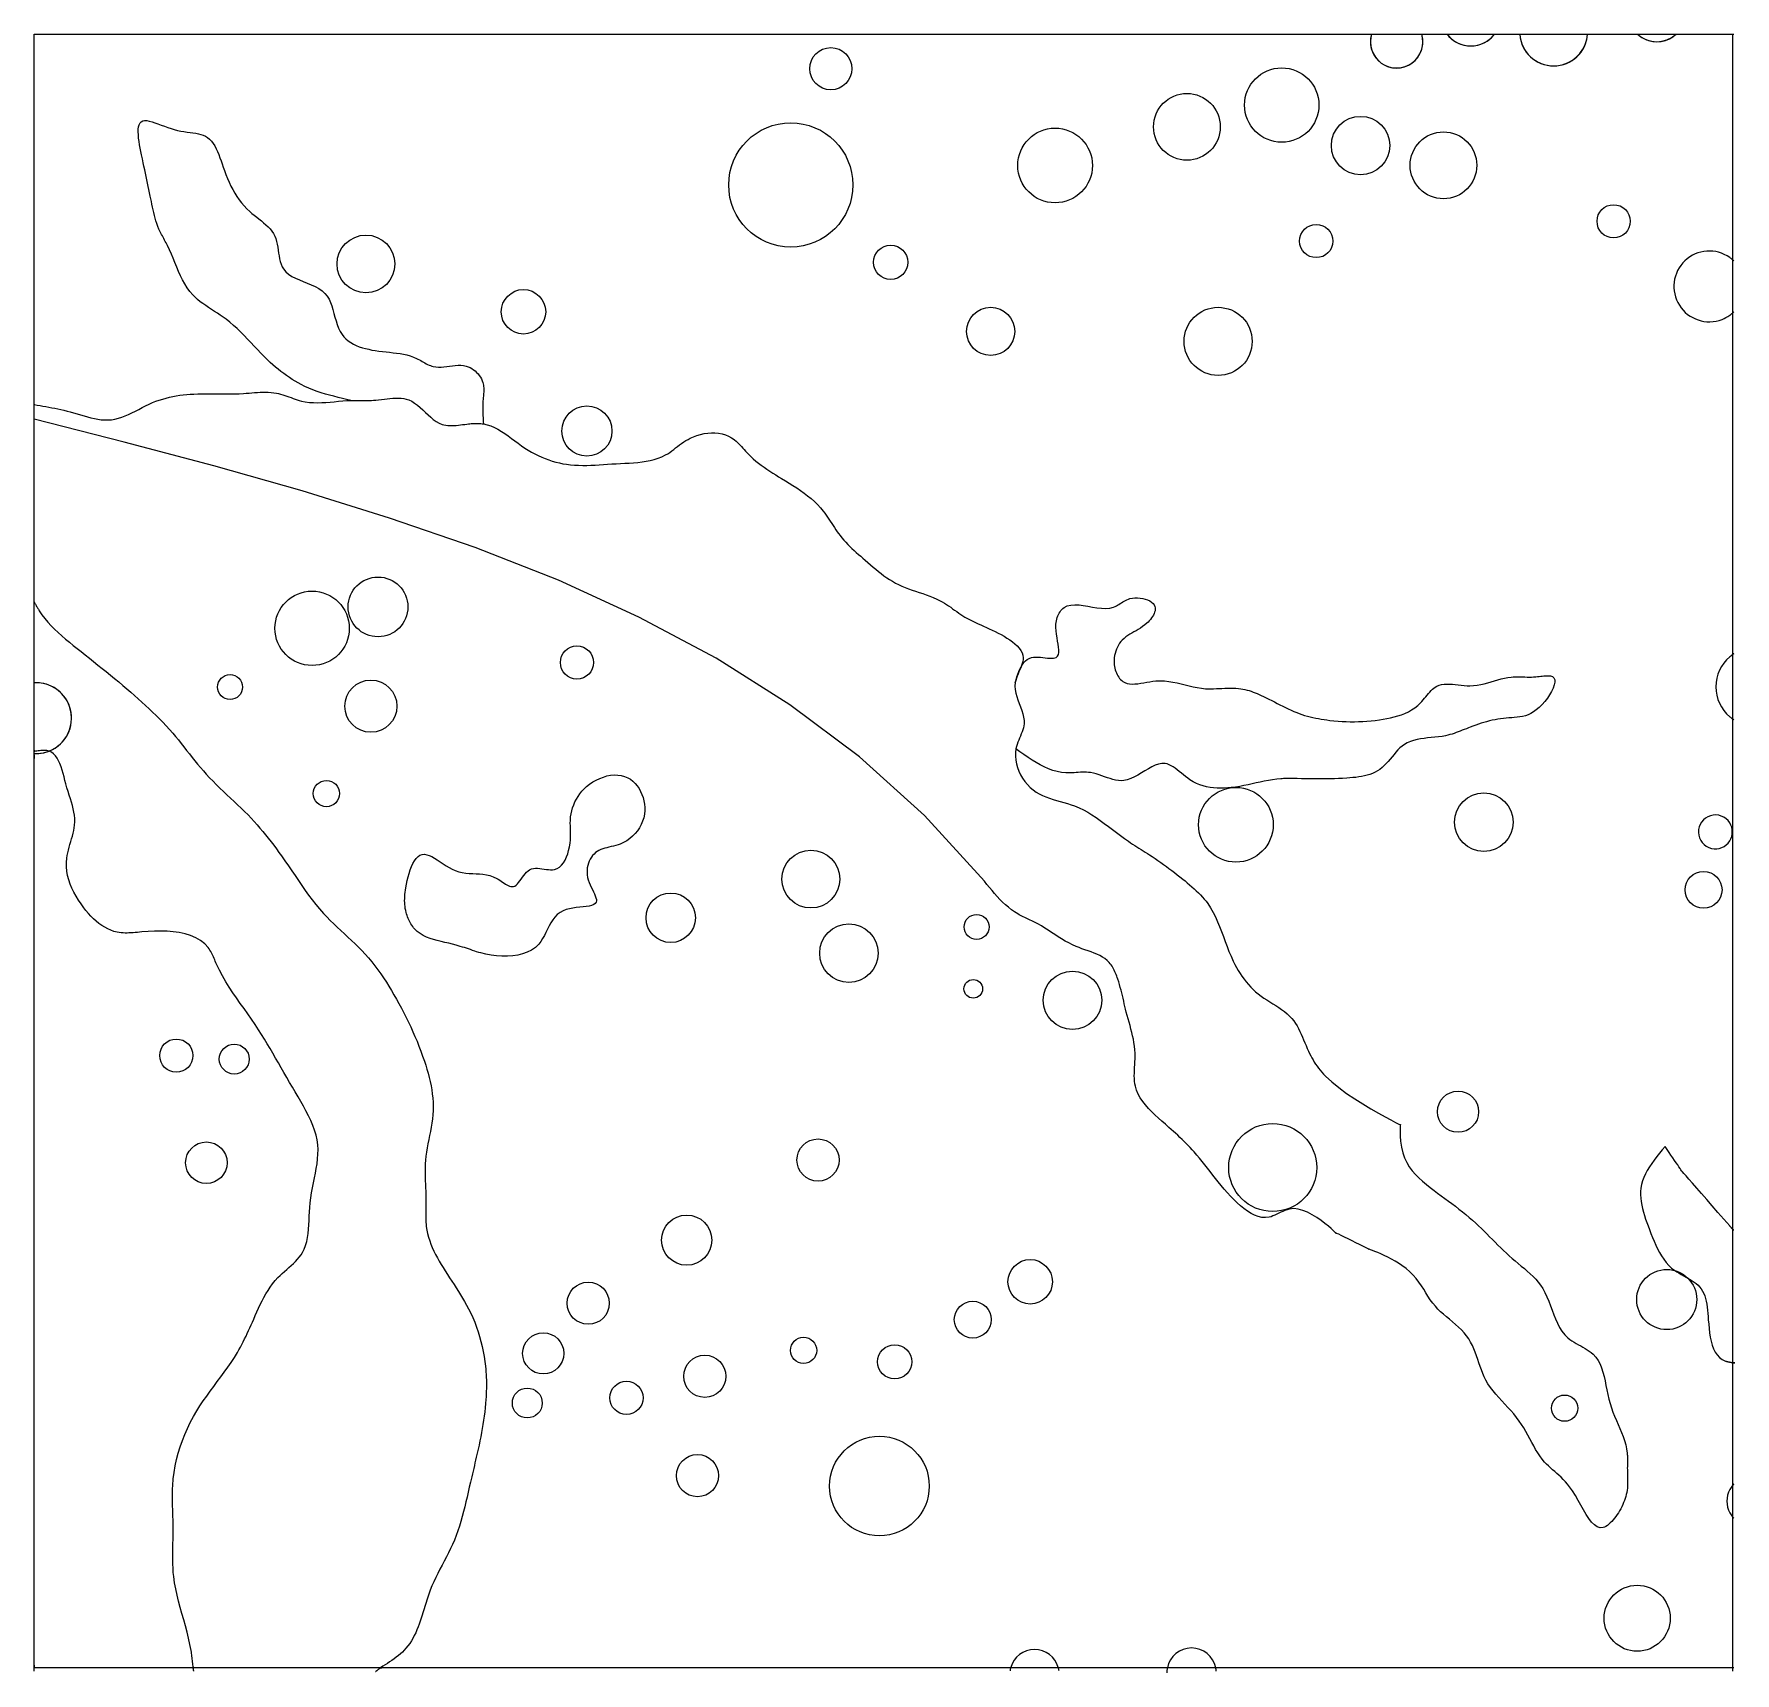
# Model space of a CAD drawing. Extents: x 5.04 to 6.07, y 7.54 to 8.53.
import ezdxf

# ---------------------------------------------------------------- set-up
doc = ezdxf.new("R2010")
doc.units = 0
doc.layers.add('LAYER1', color=7, linetype='CONTINUOUS')
doc.layers.add('LAYER12', color=5, linetype='CONTINUOUS')

msp = doc.modelspace()

# ---------------------------------------------------------------- linework, layer by layer
at = {"layer": 'LAYER1', "color": 7, "linetype": 'CONTINUOUS'}
for points in [[(5.2335, 8.3096), (5.2309, 8.3102), (5.2283, 8.3108), (5.2257, 8.3114), (5.2232, 8.3121), (5.2206, 8.3128), (5.2181, 8.3135), (5.2156, 8.3143), (5.2131, 8.3151), (5.2106, 8.316), (5.2082, 8.317), (5.2058, 8.3181), (5.2035, 8.3192), (5.2017, 8.3202), (5.1999, 8.3212), (5.1981, 8.3223), (5.1964, 8.3234), (5.1946, 8.3246), (5.193, 8.3258), (5.1913, 8.3271), (5.1897, 8.3284), (5.1881, 8.3297), (5.1865, 8.3311), (5.1849, 8.3325), (5.1834, 8.3339), (5.1813, 8.336), (5.1793, 8.3381), (5.1772, 8.3402), (5.1752, 8.3424), (5.1732, 8.3445), (5.1712, 8.3466), (5.1692, 8.3487), (5.1671, 8.3508), (5.165, 8.3529), (5.1628, 8.3548), (5.1606, 8.3567), (5.1583, 8.3585), (5.1566, 8.3597), (5.1548, 8.3609), (5.1531, 8.3621), (5.1513, 8.3632), (5.1495, 8.3644), (5.1477, 8.3655), (5.146, 8.3667), (5.1443, 8.3679), (5.1427, 8.3691), (5.1411, 8.3704), (5.1396, 8.3718), (5.1382, 8.3732), (5.1364, 8.3753), (5.1349, 8.3775), (5.1334, 8.3798), (5.1321, 8.3822), (5.1309, 8.3847), (5.1297, 8.3873), (5.1286, 8.3899), (5.1275, 8.3926), (5.1264, 8.3952), (5.1253, 8.3978), (5.1241, 8.4004), (5.1229, 8.403), (5.1225, 8.4038), (5.1221, 8.4046), (5.1216, 8.4054), (5.1212, 8.4062), (5.1207, 8.4071), (5.1203, 8.4079), (5.1199, 8.4087), (5.1194, 8.4095), (5.119, 8.4103), (5.1186, 8.4112), (5.1182, 8.412), (5.1178, 8.4128), (5.1172, 8.4144), (5.1166, 8.4161), (5.116, 8.4177), (5.1156, 8.4194), (5.1151, 8.421), (5.1147, 8.4227), (5.1143, 8.4244), (5.1139, 8.4261), (5.1136, 8.4278), (5.1133, 8.4294), (5.1129, 8.4311), (5.1126, 8.4327), (5.1122, 8.4347), (5.1118, 8.4366), (5.1114, 8.4385), (5.111, 8.4405), (5.1106, 8.4424), (5.1102, 8.4444), (5.1097, 8.4464), (5.1093, 8.4484), (5.1088, 8.4506), (5.1084, 8.4528), (5.1079, 8.4551), (5.1074, 8.4575), (5.107, 8.4595), (5.1066, 8.4615), (5.1062, 8.4636), (5.1059, 8.4656), (5.1056, 8.4676), (5.1055, 8.4695), (5.1054, 8.4713), (5.1054, 8.4729), (5.1056, 8.4744), (5.106, 8.4756), (5.1065, 8.4767), (5.1072, 8.4774), (5.1081, 8.4779), (5.1092, 8.4781), (5.1106, 8.4781), (5.112, 8.4778), (5.1137, 8.4774), (5.1154, 8.4768), (5.1172, 8.4762), (5.1192, 8.4754), (5.1211, 8.4747), (5.1231, 8.474), (5.1251, 8.4733), (5.1271, 8.4727), (5.1291, 8.4722), (5.131, 8.4718), (5.1329, 8.4715), (5.1348, 8.4712), (5.1366, 8.471), (5.1383, 8.4708), (5.14, 8.4705), (5.1416, 8.4702), (5.1431, 8.4698), (5.1445, 8.4693), (5.1459, 8.4687), (5.1471, 8.4679), (5.1483, 8.4669), (5.1495, 8.4657), (5.1505, 8.4644), (5.1514, 8.4629), (5.1523, 8.4612), (5.1531, 8.4595), (5.1539, 8.4577), (5.1546, 8.4558), (5.1553, 8.4539), (5.1559, 8.452), (5.1566, 8.45), (5.1573, 8.4481), (5.1582, 8.4457), (5.1591, 8.4433), (5.1601, 8.441), (5.1612, 8.4387), (5.1623, 8.4366), (5.1635, 8.4345), (5.1647, 8.4324), (5.1661, 8.4305), (5.1675, 8.4286), (5.1691, 8.4268), (5.1707, 8.4251), (5.1725, 8.4234), (5.1738, 8.4222), (5.1752, 8.4211), (5.1767, 8.42), (5.1781, 8.4189), (5.1796, 8.4178), (5.1809, 8.4166), (5.1823, 8.4154), (5.1836, 8.4142), (5.1848, 8.4129), (5.1858, 8.4116), (5.1868, 8.4102), (5.1876, 8.4086), (5.1882, 8.4071), (5.1887, 8.4054), (5.1891, 8.4037), (5.1894, 8.4019), (5.1897, 8.4001), (5.1899, 8.3983), (5.1902, 8.3966), (5.1905, 8.3949), (5.1909, 8.3932), (5.1914, 8.3916), (5.192, 8.3901), (5.1928, 8.3888), (5.1942, 8.3871), (5.1959, 8.3856), (5.1979, 8.3843), (5.2, 8.3832), (5.2024, 8.3822), (5.2048, 8.3812), (5.2072, 8.3803), (5.2096, 8.3793), (5.2119, 8.3782), (5.2141, 8.377), (5.2161, 8.3757), (5.2178, 8.3741), (5.2192, 8.3724), (5.2203, 8.3706), (5.2212, 8.3686), (5.2219, 8.3665), (5.2226, 8.3643), (5.2232, 8.362), (5.2238, 8.3597), (5.2245, 8.3575), (5.2252, 8.3553), (5.226, 8.3532), (5.2269, 8.3512), (5.2281, 8.3493), (5.2292, 8.3479), (5.2305, 8.3467), (5.2319, 8.3455), (5.2334, 8.3445), (5.235, 8.3436), (5.2367, 8.3428), (5.2385, 8.342), (5.2404, 8.3414), (5.2423, 8.3408), (5.2442, 8.3404), (5.2461, 8.3399), (5.2481, 8.3396), (5.2503, 8.3393), (5.2525, 8.339), (5.2546, 8.3388), (5.2568, 8.3386), (5.2589, 8.3383), (5.261, 8.3381), (5.2631, 8.3378), (5.2651, 8.3374), (5.2671, 8.337), (5.2691, 8.3364), (5.2711, 8.3357), (5.273, 8.3349), (5.2738, 8.3345), (5.2747, 8.334), (5.2755, 8.3336), (5.2763, 8.3331), (5.2771, 8.3326), (5.278, 8.3322), (5.2788, 8.3317), (5.2796, 8.3313), (5.2805, 8.3309), (5.2813, 8.3306), (5.2822, 8.3303), (5.283, 8.33), (5.2846, 8.3298), (5.2862, 8.3297), (5.2879, 8.3297), (5.2895, 8.3298), (5.2912, 8.33), (5.2929, 8.3303), (5.2946, 8.3305), (5.2963, 8.3307), (5.298, 8.3308), (5.2997, 8.3308), (5.3013, 8.3306), (5.3029, 8.3303), (5.3041, 8.3299), (5.3052, 8.3294), (5.3063, 8.3288), (5.3073, 8.3281), (5.3083, 8.3274), (5.3092, 8.3265), (5.3101, 8.3256), (5.3108, 8.3247), (5.3115, 8.3237), (5.3121, 8.3226), (5.3126, 8.3215), (5.313, 8.3204), (5.3132, 8.3196), (5.3133, 8.3188), (5.3134, 8.318), (5.3135, 8.3172), (5.3135, 8.3163), (5.3135, 8.3155), (5.3135, 8.3147), (5.3134, 8.3138), (5.3133, 8.313), (5.3133, 8.3121), (5.3132, 8.3113), (5.3131, 8.3104), (5.313, 8.3092), (5.313, 8.3079), (5.3129, 8.3067), (5.3129, 8.3054), (5.3129, 8.3042), (5.313, 8.3029), (5.313, 8.3017), (5.313, 8.3005), (5.3131, 8.2992), (5.3131, 8.298), (5.3132, 8.2967), (5.3133, 8.2955)], [(5.0426, 8.3071), (5.0444, 8.3068), (5.0462, 8.3065), (5.048, 8.3062), (5.0498, 8.3059), (5.0516, 8.3056), (5.0534, 8.3052), (5.0552, 8.3049), (5.057, 8.3045), (5.0588, 8.3041), (5.0606, 8.3037), (5.0625, 8.3032), (5.0643, 8.3027), (5.0664, 8.3021), (5.0685, 8.3015), (5.0706, 8.3009), (5.0727, 8.3003), (5.0748, 8.2997), (5.0769, 8.2992), (5.079, 8.2987), (5.0811, 8.2983), (5.0831, 8.298), (5.0852, 8.2979), (5.0872, 8.2979), (5.0892, 8.298), (5.0913, 8.2983), (5.0934, 8.2989), (5.0955, 8.2995), (5.0975, 8.3003), (5.0996, 8.3012), (5.1016, 8.3022), (5.1037, 8.3032), (5.1057, 8.3042), (5.1078, 8.3053), (5.1098, 8.3063), (5.1119, 8.3073), (5.114, 8.3083), (5.116, 8.3091), (5.118, 8.3098), (5.1201, 8.3104), (5.1221, 8.311), (5.1242, 8.3115), (5.1263, 8.312), (5.1283, 8.3124), (5.1304, 8.3127), (5.1325, 8.313), (5.1346, 8.3132), (5.1367, 8.3134), (5.1388, 8.3135), (5.1413, 8.3136), (5.1438, 8.3137), (5.1463, 8.3137), (5.1488, 8.3137), (5.1512, 8.3136), (5.1537, 8.3136), (5.1562, 8.3136), (5.1587, 8.3136), (5.1612, 8.3136), (5.1637, 8.3136), (5.1662, 8.3137), (5.1687, 8.3138), (5.1704, 8.314), (5.1721, 8.3141), (5.1737, 8.3142), (5.1754, 8.3144), (5.1771, 8.3145), (5.1788, 8.3146), (5.1804, 8.3147), (5.1821, 8.3147), (5.1837, 8.3146), (5.1854, 8.3145), (5.187, 8.3143), (5.1886, 8.3141), (5.1899, 8.3138), (5.1911, 8.3134), (5.1924, 8.313), (5.1936, 8.3126), (5.1949, 8.3122), (5.1961, 8.3117), (5.1974, 8.3113), (5.1986, 8.3108), (5.1998, 8.3104), (5.2011, 8.31), (5.2023, 8.3096), (5.2036, 8.3092), (5.206, 8.3088), (5.2085, 8.3084), (5.2109, 8.3083), (5.2134, 8.3082), (5.2159, 8.3083), (5.2184, 8.3084), (5.2209, 8.3086), (5.2234, 8.3088), (5.226, 8.3091), (5.2285, 8.3093), (5.231, 8.3095), (5.2335, 8.3096), (5.2347, 8.3096), (5.2359, 8.3096), (5.2372, 8.3096), (5.2384, 8.3096), (5.2397, 8.3096), (5.2409, 8.3096), (5.2421, 8.3095), (5.2434, 8.3095), (5.2446, 8.3096), (5.2459, 8.3096), (5.2471, 8.3097), (5.2484, 8.3097), (5.2501, 8.3099), (5.2518, 8.3101), (5.2536, 8.3103), (5.2553, 8.3105), (5.257, 8.3107), (5.2587, 8.3109), (5.2604, 8.311), (5.2621, 8.311), (5.2637, 8.3109), (5.2653, 8.3108), (5.2668, 8.3104), (5.2683, 8.3099), (5.2701, 8.3091), (5.2718, 8.308), (5.2735, 8.3068), (5.2751, 8.3054), (5.2767, 8.3039), (5.2783, 8.3024), (5.2799, 8.3009), (5.2815, 8.2995), (5.2831, 8.2982), (5.2848, 8.297), (5.2866, 8.296), (5.2884, 8.2952), (5.2895, 8.2949), (5.2907, 8.2947), (5.2919, 8.2946), (5.2931, 8.2945), (5.2944, 8.2945), (5.2956, 8.2945), (5.2969, 8.2946), (5.2982, 8.2948), (5.2995, 8.2949), (5.3007, 8.2951), (5.302, 8.2952), (5.3033, 8.2954), (5.3042, 8.2955), (5.305, 8.2956), (5.3059, 8.2957), (5.3067, 8.2957), (5.3076, 8.2958), (5.3084, 8.2958), (5.3092, 8.2958), (5.3101, 8.2958), (5.3109, 8.2958), (5.3117, 8.2957), (5.3125, 8.2956), (5.3133, 8.2955), (5.3156, 8.295), (5.3178, 8.2943), (5.3199, 8.2934), (5.322, 8.2923), (5.3241, 8.291), (5.3261, 8.2897), (5.3281, 8.2883), (5.3302, 8.2868), (5.3322, 8.2853), (5.3342, 8.2838), (5.3363, 8.2823), (5.3383, 8.2809), (5.3403, 8.2796), (5.3423, 8.2784), (5.3443, 8.2774), (5.3463, 8.2764), (5.3484, 8.2754), (5.3505, 8.2746), (5.3526, 8.2738), (5.3547, 8.2731), (5.3568, 8.2725), (5.359, 8.272), (5.3612, 8.2715), (5.3633, 8.2712), (5.3658, 8.2709), (5.3682, 8.2707), (5.3706, 8.2706), (5.3731, 8.2705), (5.3756, 8.2705), (5.378, 8.2706), (5.3805, 8.2707), (5.383, 8.2709), (5.3856, 8.271), (5.3881, 8.2712), (5.3906, 8.2714), (5.3932, 8.2715), (5.3958, 8.2716), (5.3984, 8.2718), (5.4011, 8.2719), (5.4037, 8.2721), (5.4063, 8.2723), (5.4088, 8.2726), (5.4113, 8.273), (5.4138, 8.2735), (5.4162, 8.2741), (5.4186, 8.2748), (5.4208, 8.2757), (5.423, 8.2768), (5.4243, 8.2775), (5.4255, 8.2783), (5.4267, 8.2792), (5.4279, 8.2801), (5.429, 8.281), (5.4302, 8.2819), (5.4314, 8.2828), (5.4326, 8.2837), (5.4339, 8.2846), (5.4352, 8.2854), (5.4365, 8.2862), (5.4378, 8.2869), (5.4398, 8.2878), (5.4419, 8.2886), (5.444, 8.2892), (5.4462, 8.2897), (5.4484, 8.29), (5.4506, 8.2901), (5.4527, 8.2901), (5.4549, 8.2899), (5.457, 8.2895), (5.459, 8.2889), (5.4609, 8.2882), (5.4627, 8.2872), (5.4637, 8.2866), (5.4646, 8.2859), (5.4655, 8.2851), (5.4663, 8.2843), (5.4672, 8.2835), (5.468, 8.2827), (5.4688, 8.2818), (5.4696, 8.2809), (5.4704, 8.28), (5.4712, 8.2791), (5.472, 8.2782), (5.4728, 8.2774), (5.4743, 8.2759), (5.4758, 8.2745), (5.4774, 8.2731), (5.479, 8.2718), (5.4806, 8.2706), (5.4823, 8.2694), (5.484, 8.2682), (5.4858, 8.2671), (5.4875, 8.2659), (5.4893, 8.2648), (5.4911, 8.2637), (5.4929, 8.2626), (5.4952, 8.2612), (5.4975, 8.2598), (5.4997, 8.2584), (5.502, 8.2569), (5.5042, 8.2554), (5.5064, 8.2538), (5.5085, 8.2522), (5.5106, 8.2505), (5.5126, 8.2488), (5.5145, 8.2469), (5.5163, 8.245), (5.518, 8.243), (5.5189, 8.2418), (5.5197, 8.2406), (5.5206, 8.2394), (5.5214, 8.2381), (5.5222, 8.2369), (5.5231, 8.2356), (5.5239, 8.2344), (5.5247, 8.2331), (5.5255, 8.2318), (5.5263, 8.2306), (5.5272, 8.2294), (5.5281, 8.2282), (5.5292, 8.2268), (5.5303, 8.2255), (5.5315, 8.2242), (5.5327, 8.2229), (5.5339, 8.2217), (5.5352, 8.2205), (5.5365, 8.2193), (5.5378, 8.2181), (5.5392, 8.2169), (5.5405, 8.2158), (5.5418, 8.2146), (5.5432, 8.2134), (5.5448, 8.2121), (5.5464, 8.2107), (5.548, 8.2093), (5.5496, 8.208), (5.5512, 8.2067), (5.5528, 8.2054), (5.5545, 8.2041), (5.5562, 8.2029), (5.5579, 8.2018), (5.5597, 8.2007)], [(5.0426, 8.2984), (5.0426, 8.2993), (5.0426, 8.3003), (5.0426, 8.3012), (5.0426, 8.3021), (5.0426, 8.303), (5.0426, 8.3038), (5.0426, 8.3046), (5.0426, 8.3053), (5.0426, 8.3059), (5.0426, 8.3064), (5.0426, 8.3068), (5.0426, 8.3071), (5.0426, 8.3072), (5.0426, 8.3073), (5.0426, 8.3074), (5.0426, 8.3074), (5.0426, 8.3074), (5.0426, 8.3074), (5.0426, 8.3074), (5.0426, 8.3073), (5.0426, 8.3073), (5.0426, 8.3072), (5.0426, 8.3072), (5.0426, 8.3071)], [(5.0426, 8.3071), (5.0426, 8.3071), (5.0426, 8.3071), (5.0426, 8.3071), (5.0426, 8.3071), (5.0426, 8.3071), (5.0426, 8.3071), (5.0426, 8.3071), (5.0426, 8.3071), (5.0426, 8.3071), (5.0426, 8.3071), (5.0426, 8.3071), (5.0426, 8.3071), (5.0426, 8.3071), (5.0426, 8.3071), (5.0426, 8.3071), (5.0426, 8.3071), (5.0426, 8.3071), (5.0426, 8.3071), (5.0426, 8.3071), (5.0426, 8.3071), (5.0426, 8.3071), (5.0426, 8.3071), (5.0426, 8.3071), (5.0426, 8.3071)], [(5.0426, 8.3071), (5.0426, 8.3071), (5.0426, 8.3071), (5.0426, 8.3071), (5.0426, 8.3071), (5.0426, 8.3071), (5.0426, 8.3071), (5.0426, 8.3071), (5.0426, 8.3071), (5.0426, 8.3071), (5.0426, 8.3071), (5.0426, 8.3071), (5.0426, 8.3071), (5.0426, 8.3071), (5.0426, 8.3071), (5.0426, 8.3071), (5.0426, 8.3071), (5.0426, 8.3071), (5.0426, 8.3071), (5.0426, 8.3071), (5.0426, 8.3071), (5.0426, 8.3071), (5.0426, 8.3071), (5.0426, 8.3071), (5.0426, 8.3071)], [(5.0426, 8.3071), (5.0426, 8.3071), (5.0426, 8.3071), (5.0426, 8.3071), (5.0426, 8.3071), (5.0426, 8.3071), (5.0426, 8.3071), (5.0426, 8.3071), (5.0426, 8.3071), (5.0426, 8.3071), (5.0426, 8.3071), (5.0426, 8.3071), (5.0426, 8.3071), (5.0426, 8.3071), (5.0426, 8.3071), (5.0426, 8.3071), (5.0426, 8.3071), (5.0426, 8.3071), (5.0426, 8.3071), (5.0426, 8.3071), (5.0426, 8.3071), (5.0426, 8.3071), (5.0426, 8.3071), (5.0426, 8.3071), (5.0426, 8.3071)], [(5.0426, 8.3071), (5.0426, 8.3071), (5.0426, 8.3071), (5.0426, 8.3071), (5.0426, 8.3071), (5.0426, 8.3071), (5.0426, 8.3071), (5.0426, 8.3071), (5.0426, 8.3071), (5.0426, 8.3071), (5.0426, 8.3071), (5.0426, 8.3071), (5.0426, 8.3071), (5.0426, 8.3071), (5.0426, 8.3071), (5.0426, 8.3071), (5.0426, 8.3071), (5.0426, 8.3071), (5.0426, 8.3071), (5.0426, 8.3071), (5.0426, 8.3071), (5.0426, 8.3071), (5.0426, 8.3071), (5.0426, 8.3071), (5.0426, 8.3071)], [(5.0426, 8.3071), (5.0426, 8.3071), (5.0426, 8.3071), (5.0426, 8.3071), (5.0426, 8.3071), (5.0426, 8.3071), (5.0426, 8.3071), (5.0426, 8.3071), (5.0426, 8.3071), (5.0426, 8.3071), (5.0426, 8.3071), (5.0426, 8.3071), (5.0426, 8.3071), (5.0426, 8.3071), (5.0426, 8.3071), (5.0426, 8.3071), (5.0426, 8.3071), (5.0426, 8.3071), (5.0426, 8.3071), (5.0426, 8.3071), (5.0426, 8.3071), (5.0426, 8.3071), (5.0426, 8.3071), (5.0426, 8.3071), (5.0426, 8.3071)], [(5.0426, 8.3071), (5.0426, 8.3071), (5.0426, 8.3071), (5.0426, 8.3071), (5.0426, 8.3071), (5.0426, 8.3071), (5.0426, 8.3071), (5.0426, 8.3071), (5.0426, 8.3071), (5.0426, 8.3071), (5.0426, 8.3071), (5.0426, 8.3071), (5.0426, 8.3071), (5.0426, 8.3071), (5.0426, 8.3071), (5.0426, 8.3071), (5.0426, 8.3071), (5.0426, 8.3071), (5.0426, 8.3071), (5.0426, 8.3071), (5.0426, 8.3071), (5.0426, 8.3071), (5.0426, 8.3071), (5.0426, 8.3071), (5.0426, 8.3071)], [(5.7734, 7.8214), (5.7713, 7.823), (5.7692, 7.8247), (5.7672, 7.8265), (5.7652, 7.8285), (5.7633, 7.8305), (5.7615, 7.8325), (5.7595, 7.8347), (5.7577, 7.8368), (5.7559, 7.839), (5.7542, 7.8411), (5.7526, 7.8432), (5.7509, 7.8453), (5.7493, 7.8473), (5.7478, 7.8493), (5.7462, 7.8513), (5.7446, 7.8533), (5.7429, 7.8552), (5.7413, 7.8572), (5.7401, 7.8584), (5.739, 7.8597), (5.7378, 7.8609), (5.7366, 7.8622), (5.7354, 7.8634), (5.7341, 7.8646), (5.7328, 7.8658), (5.7316, 7.8671), (5.7302, 7.8683), (5.7289, 7.8695), (5.7275, 7.8707), (5.7262, 7.8719), (5.7241, 7.8738), (5.7219, 7.8756), (5.7198, 7.8775), (5.7177, 7.8794), (5.7157, 7.8814), (5.7138, 7.8833), (5.712, 7.8854), (5.7104, 7.8875), (5.7089, 7.8896), (5.7077, 7.8919), (5.7067, 7.8942), (5.706, 7.8966), (5.7057, 7.8981), (5.7055, 7.8997), (5.7054, 7.9013), (5.7053, 7.903), (5.7054, 7.9046), (5.7054, 7.9063), (5.7055, 7.908), (5.7056, 7.9097), (5.7057, 7.9114), (5.7058, 7.9131), (5.7058, 7.9148), (5.7058, 7.9165), (5.7057, 7.9186), (5.7054, 7.9208), (5.7051, 7.9229), (5.7048, 7.925), (5.7043, 7.927), (5.7038, 7.9291), (5.7033, 7.9311), (5.7028, 7.9332), (5.7022, 7.9352), (5.7016, 7.9373), (5.7011, 7.9393), (5.7005, 7.9413), (5.7001, 7.943), (5.6997, 7.9446), (5.6993, 7.9463), (5.6989, 7.9479), (5.6985, 7.9496), (5.6981, 7.9512), (5.6977, 7.9529), (5.6973, 7.9546), (5.6968, 7.9562), (5.6964, 7.9579), (5.6959, 7.9595), (5.6953, 7.9612), (5.695, 7.9621), (5.6947, 7.963), (5.6943, 7.9639), (5.694, 7.9648), (5.6936, 7.9656), (5.6932, 7.9665), (5.6928, 7.9673), (5.6923, 7.9681), (5.6919, 7.9689), (5.6913, 7.9697), (5.6908, 7.9704), (5.6902, 7.9711), (5.689, 7.9723), (5.6876, 7.9735), (5.6861, 7.9744), (5.6845, 7.9753), (5.6828, 7.9761), (5.6811, 7.9768), (5.6793, 7.9775), (5.6775, 7.9782), (5.6756, 7.9788), (5.6738, 7.9794), (5.672, 7.9801), (5.6702, 7.9808), (5.668, 7.9818), (5.6658, 7.983), (5.6636, 7.9841), (5.6615, 7.9854), (5.6595, 7.9867), (5.6575, 7.988), (5.6555, 7.9893), (5.6534, 7.9906), (5.6514, 7.9919), (5.6494, 7.9932), (5.6473, 7.9944), (5.6452, 7.9955), (5.6443, 7.9959), (5.6435, 7.9963), (5.6426, 7.9967), (5.6418, 7.9971), (5.641, 7.9975), (5.6401, 7.9979), (5.6393, 7.9983), (5.6384, 7.9987), (5.6376, 7.9991), (5.6368, 7.9995), (5.636, 7.9999), (5.6351, 8.0004), (5.6332, 8.0016), (5.6313, 8.0029), (5.6295, 8.0044), (5.6277, 8.0059), (5.626, 8.0075), (5.6244, 8.0092), (5.6227, 8.0109), (5.6212, 8.0127), (5.6196, 8.0145), (5.6181, 8.0163), (5.6165, 8.0182), (5.615, 8.0201), (5.5789, 8.0597), (5.5397, 8.095), (5.4978, 8.1264), (5.4534, 8.1544), (5.4069, 8.1792), (5.3584, 8.2013), (5.3083, 8.221), (5.2568, 8.2388), (5.2042, 8.2551), (5.1508, 8.2702), (5.0968, 8.2845), (5.0426, 8.2984)], [(5.0426, 8.2984), (5.0426, 8.2984), (5.0426, 8.2984), (5.0426, 8.2984), (5.0426, 8.2984), (5.0426, 8.2984), (5.0426, 8.2984), (5.0426, 8.2984), (5.0426, 8.2984), (5.0426, 8.2984), (5.0426, 8.2984), (5.0426, 8.2984), (5.0426, 8.2984), (5.0426, 8.2984), (5.0426, 8.2984), (5.0426, 8.2984), (5.0426, 8.2984), (5.0426, 8.2984), (5.0426, 8.2984), (5.0426, 8.2984), (5.0426, 8.2984), (5.0426, 8.2984), (5.0426, 8.2984), (5.0426, 8.2984), (5.0426, 8.2984)], [(5.0426, 8.2984), (5.0426, 8.2984), (5.0426, 8.2984), (5.0426, 8.2984), (5.0426, 8.2984), (5.0426, 8.2984), (5.0426, 8.2984), (5.0426, 8.2984), (5.0426, 8.2984), (5.0426, 8.2984), (5.0426, 8.2984), (5.0426, 8.2984), (5.0426, 8.2984), (5.0426, 8.2984), (5.0426, 8.2984), (5.0426, 8.2984), (5.0426, 8.2984), (5.0426, 8.2984), (5.0426, 8.2984), (5.0426, 8.2984), (5.0426, 8.2984), (5.0426, 8.2984), (5.0426, 8.2984), (5.0426, 8.2984), (5.0426, 8.2984)], [(5.0426, 8.2984), (5.0426, 8.2984), (5.0426, 8.2984), (5.0426, 8.2984), (5.0426, 8.2984), (5.0426, 8.2984), (5.0426, 8.2984), (5.0426, 8.2984), (5.0426, 8.2984), (5.0426, 8.2984), (5.0426, 8.2984), (5.0426, 8.2984), (5.0426, 8.2984), (5.0426, 8.2984), (5.0426, 8.2984), (5.0426, 8.2984), (5.0426, 8.2984), (5.0426, 8.2984), (5.0426, 8.2984), (5.0426, 8.2984), (5.0426, 8.2984), (5.0426, 8.2984), (5.0426, 8.2984), (5.0426, 8.2984), (5.0426, 8.2984)], [(5.0426, 8.2984), (5.0426, 8.2984), (5.0426, 8.2984), (5.0426, 8.2984), (5.0426, 8.2984), (5.0426, 8.2984), (5.0426, 8.2984), (5.0426, 8.2984), (5.0426, 8.2984), (5.0426, 8.2984), (5.0426, 8.2984), (5.0426, 8.2984), (5.0426, 8.2984), (5.0426, 8.2984), (5.0426, 8.2984), (5.0426, 8.2984), (5.0426, 8.2984), (5.0426, 8.2984), (5.0426, 8.2984), (5.0426, 8.2984), (5.0426, 8.2984), (5.0426, 8.2984), (5.0426, 8.2984), (5.0426, 8.2984), (5.0426, 8.2984)], [(5.5597, 8.2007), (5.5614, 8.1996), (5.5633, 8.1987), (5.5653, 8.1978), (5.5673, 8.1969), (5.5694, 8.1961), (5.5715, 8.1954), (5.5736, 8.1947), (5.5758, 8.194), (5.5779, 8.1933), (5.58, 8.1925), (5.5821, 8.1918), (5.5842, 8.1909), (5.5863, 8.19), (5.5883, 8.189), (5.5896, 8.1883), (5.5909, 8.1875), (5.5922, 8.1867), (5.5934, 8.1859), (5.5947, 8.1851), (5.5959, 8.1842), (5.5971, 8.1833), (5.5984, 8.1825), (5.5996, 8.1816), (5.6008, 8.1808), (5.6021, 8.18), (5.6033, 8.1792), (5.6049, 8.1783), (5.6064, 8.1775), (5.608, 8.1767), (5.6096, 8.1759), (5.6112, 8.1751), (5.6128, 8.1744), (5.6145, 8.1737), (5.6162, 8.1729), (5.6179, 8.1721), (5.6197, 8.1713), (5.6215, 8.1704), (5.6233, 8.1695), (5.6251, 8.1686), (5.6269, 8.1676), (5.6286, 8.1665), (5.6303, 8.1654), (5.6319, 8.1643), (5.6334, 8.1631), (5.6348, 8.1618), (5.636, 8.1605), (5.637, 8.1591), (5.6377, 8.1577), (5.6382, 8.1562), (5.6384, 8.1547), (5.6384, 8.1536), (5.6382, 8.1524), (5.6378, 8.1512), (5.6374, 8.15), (5.6369, 8.1487), (5.6364, 8.1475), (5.6358, 8.1462), (5.6353, 8.1449), (5.6347, 8.1436), (5.6343, 8.1423), (5.6339, 8.141), (5.6336, 8.1397), (5.6334, 8.1376), (5.6336, 8.1355), (5.6339, 8.1334), (5.6345, 8.1313), (5.6352, 8.1293), (5.636, 8.1272), (5.6367, 8.1251), (5.6375, 8.123), (5.6381, 8.121), (5.6386, 8.1189), (5.6389, 8.1169), (5.6389, 8.1149), (5.6387, 8.1137), (5.6385, 8.1124), (5.6381, 8.1112), (5.6377, 8.11), (5.6372, 8.1088), (5.6367, 8.1075), (5.6362, 8.1063), (5.6357, 8.105), (5.6352, 8.1038), (5.6348, 8.1025), (5.6344, 8.1012), (5.634, 8.0999), (5.6337, 8.0977), (5.6337, 8.0954), (5.6339, 8.0931), (5.6343, 8.0908), (5.6349, 8.0885), (5.6358, 8.0863), (5.6368, 8.0841), (5.638, 8.0821), (5.6394, 8.0801), (5.6409, 8.0783), (5.6425, 8.0766), (5.6443, 8.0751), (5.6461, 8.0738), (5.648, 8.0727), (5.65, 8.0717), (5.6521, 8.0709), (5.6542, 8.0701), (5.6564, 8.0694), (5.6585, 8.0688), (5.6607, 8.0682), (5.6629, 8.0675), (5.665, 8.0669), (5.6672, 8.0662), (5.6693, 8.0655), (5.672, 8.0643), (5.6747, 8.063), (5.6773, 8.0616), (5.6798, 8.06), (5.6823, 8.0584), (5.6848, 8.0566), (5.6872, 8.0549), (5.6897, 8.0531), (5.6921, 8.0512), (5.6945, 8.0494), (5.6969, 8.0476), (5.6994, 8.0459), (5.7006, 8.045), (5.7018, 8.0442), (5.7031, 8.0433), (5.7043, 8.0425), (5.7056, 8.0417), (5.7069, 8.0409), (5.7081, 8.0401), (5.7094, 8.0393), (5.7106, 8.0385), (5.7119, 8.0377), (5.7132, 8.0369), (5.7144, 8.0361), (5.7161, 8.0349), (5.7178, 8.0338), (5.7195, 8.0326), (5.7212, 8.0314), (5.7229, 8.0302), (5.7246, 8.029), (5.7262, 8.0278), (5.7279, 8.0265), (5.7296, 8.0253), (5.7312, 8.024), (5.7328, 8.0227), (5.7345, 8.0214), (5.7359, 8.0203), (5.7372, 8.0191), (5.7386, 8.018), (5.74, 8.0168), (5.7413, 8.0156), (5.7426, 8.0144), (5.7439, 8.0132), (5.7451, 8.0119), (5.7463, 8.0106), (5.7474, 8.0093), (5.7485, 8.008), (5.7496, 8.0066), (5.7513, 8.004), (5.7528, 8.0013), (5.7543, 7.9986), (5.7555, 7.9957), (5.7567, 7.9928), (5.7579, 7.9898), (5.759, 7.9868), (5.7601, 7.9838), (5.7612, 7.9808), (5.7623, 7.9778), (5.7636, 7.9749), (5.7649, 7.9719), (5.7658, 7.97), (5.7668, 7.9682), (5.7679, 7.9664), (5.769, 7.9646), (5.7701, 7.9629), (5.7714, 7.9612), (5.7727, 7.9595), (5.774, 7.9579), (5.7754, 7.9564), (5.7769, 7.9549), (5.7784, 7.9535), (5.78, 7.9522), (5.7817, 7.9509), (5.7834, 7.9497), (5.7852, 7.9486), (5.787, 7.9474), (5.7888, 7.9463), (5.7906, 7.9452), (5.7923, 7.944), (5.794, 7.9428), (5.7957, 7.9416), (5.7973, 7.9403), (5.7987, 7.9389), (5.8001, 7.9375), (5.8013, 7.936), (5.8023, 7.9345), (5.8033, 7.933), (5.8042, 7.9314), (5.805, 7.9297), (5.8058, 7.928), (5.8066, 7.9263), (5.8073, 7.9245), (5.8081, 7.9228), (5.8088, 7.9211), (5.8095, 7.9193), (5.8103, 7.9177), (5.8109, 7.9163), (5.8116, 7.915), (5.8123, 7.9137), (5.813, 7.9125), (5.8137, 7.9112), (5.8145, 7.91), (5.8154, 7.9088), (5.8163, 7.9076), (5.8172, 7.9064), (5.8182, 7.9052), (5.8193, 7.904), (5.8204, 7.9028), (5.8242, 7.8993), (5.8285, 7.8958), (5.8332, 7.8923), (5.8381, 7.8891), (5.843, 7.886), (5.8477, 7.8831), (5.8523, 7.8805), (5.8564, 7.8782), (5.8599, 7.8764), (5.8627, 7.8749), (5.8646, 7.8739), (5.8656, 7.8735), (5.8656, 7.8735), (5.8656, 7.8734), (5.8656, 7.8734), (5.8656, 7.8734), (5.8656, 7.8734), (5.8656, 7.8734), (5.8656, 7.8734), (5.8656, 7.8734), (5.8656, 7.8735), (5.8656, 7.8735), (5.8656, 7.8735), (5.8656, 7.8735), (5.8655, 7.8735), (5.8655, 7.8735), (5.8655, 7.8735), (5.8655, 7.8735), (5.8655, 7.8735), (5.8655, 7.8735), (5.8655, 7.8735), (5.8655, 7.8735), (5.8655, 7.8735), (5.8655, 7.8735), (5.8655, 7.8735), (5.8656, 7.8735), (5.8656, 7.8735), (5.8656, 7.8735), (5.8656, 7.8734), (5.8656, 7.8734), (5.8656, 7.8734), (5.8656, 7.8734), (5.8656, 7.8734), (5.8656, 7.8734), (5.8656, 7.8734), (5.8656, 7.8734), (5.8656, 7.8734), (5.8656, 7.8735), (5.8656, 7.8735), (5.8656, 7.8735), (5.8656, 7.8736), (5.8656, 7.8736), (5.8656, 7.8737), (5.8656, 7.8737), (5.8656, 7.8737), (5.8656, 7.8737), (5.8656, 7.8737), (5.8656, 7.8736), (5.8656, 7.8736), (5.8656, 7.8735), (5.8655, 7.8731), (5.8655, 7.8727), (5.8655, 7.8721), (5.8655, 7.8714), (5.8655, 7.8706), (5.8654, 7.8697), (5.8654, 7.8687), (5.8654, 7.8677), (5.8655, 7.8667), (5.8655, 7.8656), (5.8656, 7.8646), (5.8657, 7.8635), (5.8662, 7.8599), (5.867, 7.8566), (5.868, 7.8535), (5.8694, 7.8507), (5.8709, 7.8481), (5.8727, 7.8457), (5.8746, 7.8435), (5.8767, 7.8414)], [(5.0426, 8.1883), (5.0426, 8.1883), (5.0426, 8.1883), (5.0426, 8.1883), (5.0426, 8.1883), (5.0426, 8.1883), (5.0426, 8.1883), (5.0426, 8.1883), (5.0426, 8.1883), (5.0426, 8.1883), (5.0426, 8.1883), (5.0426, 8.1883), (5.0426, 8.1883), (5.0426, 8.1883), (5.0426, 8.1883), (5.0426, 8.1883), (5.0426, 8.1883), (5.0426, 8.1883), (5.0426, 8.1883), (5.0426, 8.1883), (5.0426, 8.1883), (5.0426, 8.1883), (5.0426, 8.1883), (5.0426, 8.1883), (5.0426, 8.1883)], [(5.0426, 8.1883), (5.0426, 8.1883), (5.0426, 8.1883), (5.0426, 8.1883), (5.0426, 8.1883), (5.0426, 8.1883), (5.0426, 8.1883), (5.0426, 8.1883), (5.0426, 8.1883), (5.0426, 8.1883), (5.0426, 8.1883), (5.0426, 8.1883), (5.0426, 8.1883), (5.0426, 8.1883), (5.0426, 8.1883), (5.0426, 8.1883), (5.0426, 8.1883), (5.0426, 8.1883), (5.0426, 8.1883), (5.0426, 8.1883), (5.0426, 8.1883), (5.0426, 8.1883), (5.0426, 8.1883), (5.0426, 8.1883), (5.0426, 8.1883)], [(5.0426, 8.1883), (5.0429, 8.1878), (5.0431, 8.1874), (5.0434, 8.187), (5.0436, 8.1865), (5.0439, 8.1861), (5.0441, 8.1856), (5.0444, 8.1852), (5.0446, 8.1848), (5.0449, 8.1843), (5.0452, 8.1839), (5.0454, 8.1835), (5.0457, 8.183), (5.0473, 8.1806), (5.0491, 8.1783), (5.051, 8.1761), (5.0529, 8.1739), (5.055, 8.1718), (5.0571, 8.1698), (5.0593, 8.1678), (5.0616, 8.1659), (5.0639, 8.164), (5.0662, 8.1621), (5.0685, 8.1603), (5.0709, 8.1584), (5.0734, 8.1564), (5.076, 8.1544), (5.0785, 8.1524), (5.0811, 8.1503), (5.0836, 8.1483), (5.0861, 8.1463), (5.0886, 8.1442), (5.0911, 8.1422), (5.0936, 8.1401), (5.0961, 8.138), (5.0985, 8.136), (5.101, 8.1339), (5.1032, 8.1319), (5.1054, 8.13), (5.1076, 8.128), (5.1098, 8.126), (5.1119, 8.124), (5.114, 8.122), (5.1161, 8.12), (5.1182, 8.1179), (5.1202, 8.1158), (5.1222, 8.1136), (5.1242, 8.1115), (5.1262, 8.1092), (5.1279, 8.1072), (5.1296, 8.1052), (5.1312, 8.1031), (5.1329, 8.101), (5.1345, 8.0989), (5.1362, 8.0968), (5.1378, 8.0947), (5.1395, 8.0927), (5.1411, 8.0906), (5.1428, 8.0886), (5.1446, 8.0866), (5.1463, 8.0846), (5.1483, 8.0824), (5.1504, 8.0803), (5.1524, 8.0783), (5.1545, 8.0762), (5.1567, 8.0742), (5.1588, 8.0722), (5.161, 8.0702), (5.1631, 8.0682), (5.1652, 8.0661), (5.1674, 8.0641), (5.1694, 8.0621), (5.1715, 8.06), (5.1733, 8.058), (5.1751, 8.0561), (5.1769, 8.0541), (5.1787, 8.0521), (5.1804, 8.0501), (5.1821, 8.048), (5.1837, 8.046), (5.1854, 8.0439), (5.187, 8.0418), (5.1886, 8.0396), (5.1901, 8.0375), (5.1917, 8.0353), (5.1937, 8.0324), (5.1958, 8.0294), (5.1978, 8.0264), (5.1998, 8.0235), (5.2018, 8.0205), (5.2038, 8.0175), (5.2059, 8.0146), (5.208, 8.0117), (5.2101, 8.0089), (5.2123, 8.0061), (5.2146, 8.0034), (5.217, 8.0007), (5.219, 7.9986), (5.221, 7.9965), (5.2231, 7.9945), (5.2252, 7.9924), (5.2274, 7.9904), (5.2295, 7.9884), (5.2317, 7.9864), (5.2339, 7.9844), (5.236, 7.9824), (5.2381, 7.9804), (5.2401, 7.9783), (5.2421, 7.9761), (5.2441, 7.9739), (5.246, 7.9716), (5.2479, 7.9692), (5.2497, 7.9668), (5.2514, 7.9644), (5.2531, 7.9619), (5.2548, 7.9594), (5.2564, 7.9569), (5.2579, 7.9543), (5.2594, 7.9517), (5.2609, 7.9491), (5.2624, 7.9465), (5.2639, 7.9437), (5.2653, 7.9409), (5.2667, 7.9381), (5.2681, 7.9352), (5.2695, 7.9324), (5.2708, 7.9295), (5.272, 7.9266), (5.2733, 7.9237), (5.2744, 7.9208), (5.2756, 7.9178), (5.2766, 7.9148), (5.2777, 7.9118), (5.2785, 7.9094), (5.2792, 7.9069), (5.2799, 7.9045), (5.2806, 7.902), (5.2812, 7.8995), (5.2817, 7.897), (5.2822, 7.8945), (5.2825, 7.892), (5.2828, 7.8895), (5.283, 7.887), (5.283, 7.8845), (5.283, 7.882), (5.2828, 7.8795), (5.2826, 7.877), (5.2822, 7.8745), (5.2818, 7.872), (5.2813, 7.8695), (5.2808, 7.867), (5.2803, 7.8645), (5.2798, 7.862), (5.2794, 7.8595), (5.2789, 7.857), (5.2786, 7.8546), (5.2783, 7.8521), (5.2782, 7.85), (5.2781, 7.8479), (5.2781, 7.8459), (5.2781, 7.8438), (5.2782, 7.8417), (5.2782, 7.8397), (5.2783, 7.8376), (5.2784, 7.8355), (5.2785, 7.8334), (5.2786, 7.8313), (5.2786, 7.8293), (5.2786, 7.8272), (5.2786, 7.8259), (5.2786, 7.8247), (5.2785, 7.8234), (5.2785, 7.8222), (5.2785, 7.8209), (5.2785, 7.8197), (5.2785, 7.8184), (5.2785, 7.8172), (5.2785, 7.8159), (5.2786, 7.8147), (5.2787, 7.8135), (5.2788, 7.8122), (5.2791, 7.81), (5.2796, 7.8079), (5.2802, 7.8058), (5.2809, 7.8036), (5.2816, 7.8015), (5.2825, 7.7995), (5.2835, 7.7974), (5.2845, 7.7954), (5.2856, 7.7934), (5.2867, 7.7914), (5.2878, 7.7894), (5.289, 7.7875), (5.2903, 7.7854), (5.2916, 7.7833), (5.2929, 7.7813), (5.2943, 7.7792), (5.2956, 7.7772), (5.2969, 7.7752), (5.2982, 7.7731), (5.2995, 7.7711), (5.3007, 7.769), (5.3019, 7.767), (5.3031, 7.7649), (5.3042, 7.7627), (5.3056, 7.76), (5.3068, 7.7573), (5.308, 7.7545), (5.3091, 7.7516), (5.3101, 7.7488), (5.311, 7.7459), (5.3118, 7.7429), (5.3125, 7.74), (5.3132, 7.737), (5.3137, 7.734), (5.3142, 7.731), (5.3146, 7.728), (5.3147, 7.7263), (5.3148, 7.7247), (5.3149, 7.723), (5.315, 7.7214), (5.3151, 7.7197), (5.3151, 7.718), (5.3151, 7.7164), (5.3151, 7.7147), (5.315, 7.7131), (5.315, 7.7114), (5.3149, 7.7097), (5.3148, 7.7081), (5.3146, 7.7056), (5.3143, 7.703), (5.3141, 7.7005), (5.3138, 7.698), (5.3134, 7.6955), (5.313, 7.693), (5.3126, 7.6905), (5.3122, 7.6881), (5.3117, 7.6856), (5.3112, 7.6831), (5.3107, 7.6806), (5.3101, 7.6782), (5.3098, 7.6765), (5.3094, 7.6748), (5.309, 7.6732), (5.3086, 7.6715), (5.3082, 7.6698), (5.3078, 7.6682), (5.3074, 7.6665), (5.307, 7.6649), (5.3066, 7.6632), (5.3062, 7.6615), (5.3058, 7.6599), (5.3054, 7.6582), (5.3047, 7.6553), (5.304, 7.6523), (5.3034, 7.6493), (5.3027, 7.6464), (5.302, 7.6434), (5.3013, 7.6405), (5.3005, 7.6375), (5.2997, 7.6346), (5.2989, 7.6317), (5.2979, 7.6289), (5.2969, 7.6261), (5.2958, 7.6233), (5.2947, 7.6207), (5.2935, 7.6182), (5.2923, 7.6157), (5.291, 7.6132), (5.2897, 7.6107), (5.2884, 7.6083), (5.2871, 7.6058), (5.2858, 7.6033), (5.2846, 7.6008), (5.2834, 7.5983), (5.2822, 7.5958), (5.2812, 7.5932), (5.2807, 7.592), (5.2803, 7.5908), (5.2799, 7.5895), (5.2795, 7.5883), (5.2791, 7.5871), (5.2787, 7.5858), (5.2783, 7.5846), (5.2779, 7.5833), (5.2775, 7.582), (5.2772, 7.5808), (5.2768, 7.5795), (5.2764, 7.5782), (5.2758, 7.5764), (5.2752, 7.5746), (5.2746, 7.5728), (5.2739, 7.5711), (5.2732, 7.5693), (5.2725, 7.5676), (5.2716, 7.5659), (5.2708, 7.5642), (5.2699, 7.5626), (5.2689, 7.5611)], [(5.6336, 8.1397), (5.6341, 8.1414), (5.6346, 8.1431), (5.6352, 8.1448), (5.6358, 8.1464), (5.6364, 8.1479), (5.6371, 8.1493), (5.6379, 8.1506), (5.6388, 8.1518), (5.6397, 8.1528), (5.6408, 8.1537), (5.642, 8.1543), (5.6434, 8.1548), (5.6446, 8.155), (5.646, 8.1551), (5.6474, 8.155), (5.6488, 8.155), (5.6502, 8.1548), (5.6516, 8.1547), (5.653, 8.1545), (5.6543, 8.1544), (5.6555, 8.1544), (5.6566, 8.1544), (5.6575, 8.1546), (5.6583, 8.1549), (5.6591, 8.1557), (5.6596, 8.1566), (5.6598, 8.1579), (5.6598, 8.1594), (5.6597, 8.161), (5.6594, 8.1628), (5.6591, 8.1647), (5.6588, 8.1667), (5.6585, 8.1688), (5.6582, 8.1708), (5.6581, 8.1729), (5.6581, 8.1749), (5.6582, 8.1759), (5.6584, 8.177), (5.6586, 8.178), (5.6589, 8.179), (5.6592, 8.1799), (5.6596, 8.1808), (5.6601, 8.1816), (5.6606, 8.1824), (5.6611, 8.1831), (5.6617, 8.1838), (5.6623, 8.1844), (5.663, 8.1849), (5.6649, 8.1859), (5.6671, 8.1864), (5.6695, 8.1866), (5.672, 8.1865), (5.6746, 8.1862), (5.6773, 8.1857), (5.6801, 8.1852), (5.6828, 8.1848), (5.6855, 8.1845), (5.6881, 8.1844), (5.6905, 8.1846), (5.6928, 8.1852), (5.6937, 8.1855), (5.6945, 8.1859), (5.6952, 8.1864), (5.696, 8.1868), (5.6968, 8.1873), (5.6976, 8.1878), (5.6983, 8.1883), (5.6992, 8.1888), (5.7, 8.1892), (5.7009, 8.1896), (5.7018, 8.19), (5.7027, 8.1903), (5.7042, 8.1906), (5.7057, 8.1907), (5.7073, 8.1908), (5.7089, 8.1906), (5.7104, 8.1904), (5.7119, 8.19), (5.7133, 8.1895), (5.7146, 8.1889), (5.7157, 8.1882), (5.7166, 8.1874), (5.7173, 8.1865), (5.7177, 8.1855), (5.7179, 8.1847), (5.7179, 8.1839), (5.7178, 8.183), (5.7175, 8.1822), (5.7172, 8.1813), (5.7168, 8.1804), (5.7163, 8.1795), (5.7157, 8.1787), (5.715, 8.1778), (5.7143, 8.177), (5.7136, 8.1762), (5.7129, 8.1755), (5.7116, 8.1744), (5.7103, 8.1734), (5.709, 8.1725), (5.7077, 8.1717), (5.7064, 8.1709), (5.7051, 8.1702), (5.7038, 8.1695), (5.7026, 8.1688), (5.7014, 8.168), (5.7002, 8.1672), (5.6991, 8.1663), (5.698, 8.1653), (5.6972, 8.1644), (5.6964, 8.1634), (5.6957, 8.1623), (5.6951, 8.1611), (5.6945, 8.1599), (5.6941, 8.1586), (5.6937, 8.1573), (5.6934, 8.156), (5.6932, 8.1546), (5.6931, 8.1532), (5.6931, 8.1518), (5.6932, 8.1504), (5.6934, 8.1494), (5.6936, 8.1484), (5.6938, 8.1474), (5.6942, 8.1464), (5.6945, 8.1455), (5.6949, 8.1446), (5.6954, 8.1438), (5.6959, 8.143), (5.6964, 8.1422), (5.697, 8.1416), (5.6977, 8.141), (5.6983, 8.1404), (5.6996, 8.1397), (5.701, 8.1392), (5.7025, 8.1389), (5.7041, 8.1388), (5.7057, 8.1389), (5.7074, 8.139), (5.7092, 8.1393), (5.711, 8.1396), (5.7128, 8.1399), (5.7146, 8.1402), (5.7164, 8.1405), (5.7182, 8.1407), (5.7209, 8.1408), (5.7235, 8.1407), (5.7261, 8.1404), (5.7286, 8.14), (5.7311, 8.1395), (5.7335, 8.1389), (5.736, 8.1383), (5.7384, 8.1377), (5.7408, 8.1372), (5.7432, 8.1367), (5.7457, 8.1363), (5.7482, 8.136), (5.7498, 8.136), (5.7514, 8.1359), (5.7531, 8.136), (5.7548, 8.1361), (5.7564, 8.1361), (5.7581, 8.1362), (5.7598, 8.1363), (5.7614, 8.1364), (5.7631, 8.1364), (5.7648, 8.1364), (5.7664, 8.1364), (5.7681, 8.1362), (5.7694, 8.136), (5.7706, 8.1358), (5.7719, 8.1355), (5.7732, 8.1352), (5.7744, 8.1349), (5.7757, 8.1345), (5.7769, 8.134), (5.7782, 8.1335), (5.7794, 8.1331), (5.7806, 8.1325), (5.7818, 8.132), (5.7831, 8.1314), (5.7847, 8.1306), (5.7864, 8.1298), (5.7881, 8.1289), (5.7897, 8.1281), (5.7914, 8.1272), (5.793, 8.1264), (5.7947, 8.1255), (5.7963, 8.1247), (5.798, 8.1239), (5.7997, 8.1231), (5.8014, 8.1224), (5.8031, 8.1217), (5.8047, 8.1211), (5.8063, 8.1205), (5.8079, 8.12), (5.8096, 8.1196), (5.8112, 8.1191), (5.8129, 8.1187), (5.8146, 8.1183), (5.8162, 8.118), (5.8179, 8.1177), (5.8196, 8.1174), (5.8213, 8.1172), (5.823, 8.1169), (5.8255, 8.1167), (5.828, 8.1164), (5.8305, 8.1163), (5.8329, 8.1162), (5.8354, 8.1161), (5.8379, 8.1161), (5.8404, 8.1162), (5.8429, 8.1163), (5.8454, 8.1164), (5.8479, 8.1167), (5.8504, 8.1169), (5.8529, 8.1173), (5.8552, 8.1176), (5.8574, 8.118), (5.8597, 8.1185), (5.8619, 8.119), (5.8641, 8.1197), (5.8663, 8.1204), (5.8683, 8.1212), (5.8704, 8.1222), (5.8723, 8.1233), (5.8742, 8.1245), (5.876, 8.1259), (5.8777, 8.1275), (5.8785, 8.1284), (5.8793, 8.1293), (5.8801, 8.1303), (5.8809, 8.1312), (5.8817, 8.1322), (5.8825, 8.1331), (5.8833, 8.134), (5.8841, 8.1349), (5.8849, 8.1357), (5.8857, 8.1364), (5.8866, 8.137), (5.8875, 8.1376), (5.8889, 8.1381), (5.8904, 8.1385), (5.8919, 8.1388), (5.8935, 8.1388), (5.8952, 8.1388), (5.8969, 8.1387), (5.8986, 8.1385), (5.9004, 8.1383), (5.9021, 8.1381), (5.9039, 8.1379), (5.9057, 8.1378), (5.9074, 8.1378), (5.9097, 8.1379), (5.9118, 8.1381), (5.914, 8.1385), (5.9161, 8.139), (5.9182, 8.1395), (5.9202, 8.1401), (5.9223, 8.1407), (5.9243, 8.1413), (5.9263, 8.1419), (5.9283, 8.1424), (5.9303, 8.1428), (5.9323, 8.143), (5.9334, 8.1431), (5.9346, 8.1432), (5.9358, 8.1432), (5.937, 8.1432), (5.9381, 8.1431), (5.9394, 8.1431), (5.9406, 8.1431), (5.9419, 8.143), (5.9431, 8.143), (5.9445, 8.143), (5.9458, 8.1431), (5.9472, 8.1432), (5.9482, 8.1433), (5.9491, 8.1434), (5.9501, 8.1435), (5.951, 8.1436), (5.952, 8.1437), (5.9529, 8.1438), (5.9537, 8.1438), (5.9546, 8.1438), (5.9553, 8.1438), (5.956, 8.1437), (5.9566, 8.1435), (5.9572, 8.1433), (5.958, 8.1425), (5.9585, 8.1414), (5.9585, 8.1399), (5.9582, 8.1383), (5.9575, 8.1364), (5.9566, 8.1344), (5.9554, 8.1324), (5.9541, 8.1304), (5.9526, 8.1284), (5.9509, 8.1265)], [(5.9509, 8.1265), (5.9492, 8.1248), (5.9474, 8.1233), (5.9458, 8.1221), (5.9441, 8.1212), (5.9425, 8.1204), (5.9409, 8.1198), (5.9392, 8.1194), (5.9376, 8.1191), (5.9359, 8.1188), (5.9342, 8.1186), (5.9326, 8.1185), (5.9309, 8.1184), (5.9292, 8.1182), (5.9276, 8.1181), (5.9259, 8.1179), (5.9242, 8.1176), (5.9226, 8.1173), (5.9209, 8.117), (5.9192, 8.1166), (5.9175, 8.1161), (5.9159, 8.1157), (5.9142, 8.1152), (5.9126, 8.1146), (5.911, 8.1141), (5.9093, 8.1135), (5.9077, 8.1129), (5.9065, 8.1124), (5.9053, 8.1119), (5.904, 8.1114), (5.9028, 8.111), (5.9016, 8.1105), (5.9004, 8.11), (5.8992, 8.1096), (5.8979, 8.1091), (5.8967, 8.1087), (5.8954, 8.1084), (5.8941, 8.108), (5.8928, 8.1077), (5.8907, 8.1073), (5.8885, 8.107), (5.8864, 8.1068), (5.8842, 8.1066), (5.882, 8.1064), (5.8798, 8.1061), (5.8777, 8.1058), (5.8756, 8.1054), (5.8735, 8.1049), (5.8716, 8.1043), (5.8697, 8.1035), (5.868, 8.1025), (5.8666, 8.1015), (5.8653, 8.1004), (5.8641, 8.0992), (5.8629, 8.0979), (5.8618, 8.0965), (5.8606, 8.0951), (5.8595, 8.0937), (5.8583, 8.0923), (5.8571, 8.091), (5.8559, 8.0897), (5.8546, 8.0885), (5.8532, 8.0874), (5.8518, 8.0865), (5.8504, 8.0857), (5.8488, 8.085), (5.8472, 8.0844), (5.8456, 8.0839), (5.8439, 8.0835), (5.8422, 8.0831), (5.8405, 8.0829), (5.8387, 8.0826), (5.8369, 8.0825), (5.8351, 8.0823), (5.8334, 8.0822), (5.8308, 8.082), (5.8283, 8.0819), (5.8258, 8.0818), (5.8233, 8.0818), (5.8208, 8.0817), (5.8183, 8.0817), (5.8158, 8.0817), (5.8134, 8.0817), (5.8109, 8.0818), (5.8085, 8.0818), (5.806, 8.0818), (5.8035, 8.0819), (5.8027, 8.0819), (5.8019, 8.0819), (5.801, 8.0819), (5.8002, 8.0819), (5.7994, 8.0819), (5.7985, 8.0819), (5.7977, 8.0819), (5.7969, 8.0819), (5.796, 8.0819), (5.7952, 8.0819), (5.7944, 8.0818), (5.7936, 8.0818), (5.7911, 8.0815), (5.7886, 8.0812), (5.7861, 8.0808), (5.7836, 8.0803), (5.7812, 8.0798), (5.7787, 8.0793), (5.7762, 8.0787), (5.7738, 8.0782), (5.7713, 8.0777), (5.7688, 8.0772), (5.7663, 8.0768), (5.7637, 8.0765), (5.7616, 8.0763), (5.7595, 8.0761), (5.7573, 8.0761), (5.7552, 8.0761), (5.753, 8.0763), (5.7509, 8.0766), (5.7488, 8.077), (5.7467, 8.0775), (5.7447, 8.0782), (5.7427, 8.079), (5.7407, 8.08), (5.7388, 8.0812), (5.7375, 8.0821), (5.7362, 8.0831), (5.7349, 8.0841), (5.7337, 8.0851), (5.7324, 8.0861), (5.7312, 8.0871), (5.73, 8.0881), (5.7287, 8.0889), (5.7275, 8.0896), (5.7263, 8.0902), (5.725, 8.0907), (5.7238, 8.0909), (5.7218, 8.091), (5.7199, 8.0906), (5.7179, 8.0899), (5.7159, 8.089), (5.7138, 8.0878), (5.7117, 8.0866), (5.7096, 8.0853), (5.7075, 8.084), (5.7054, 8.0829), (5.7033, 8.0819), (5.7011, 8.0812), (5.699, 8.0807), (5.6973, 8.0806), (5.6957, 8.0807), (5.694, 8.081), (5.6924, 8.0814), (5.6907, 8.0819), (5.6891, 8.0824), (5.6874, 8.083), (5.6858, 8.0836), (5.6841, 8.0842), (5.6824, 8.0847), (5.6807, 8.0852), (5.679, 8.0855), (5.6778, 8.0856), (5.6765, 8.0857), (5.6753, 8.0858), (5.674, 8.0857), (5.6728, 8.0857), (5.6715, 8.0856), (5.6703, 8.0855), (5.669, 8.0854), (5.6678, 8.0854), (5.6665, 8.0853), (5.6653, 8.0853), (5.6641, 8.0853), (5.6614, 8.0856), (5.6588, 8.0861), (5.6562, 8.0868), (5.6536, 8.0877), (5.6511, 8.0889), (5.6486, 8.0901), (5.6461, 8.0916), (5.6437, 8.0931), (5.6413, 8.0947), (5.6388, 8.0964), (5.6364, 8.0981), (5.634, 8.0999)], [(5.0426, 8.098), (5.0426, 8.098), (5.0426, 8.098), (5.0426, 8.098), (5.0426, 8.0981), (5.0426, 8.0981), (5.0426, 8.0981), (5.0426, 8.0981), (5.0426, 8.0982), (5.0426, 8.0982), (5.0426, 8.0982), (5.0426, 8.0982), (5.0426, 8.0983), (5.0426, 8.0986), (5.0426, 8.0988), (5.0426, 8.0989), (5.0426, 8.099), (5.0426, 8.0991), (5.0426, 8.099), (5.0426, 8.099), (5.0426, 8.0989), (5.0426, 8.0987), (5.0426, 8.0986), (5.0426, 8.0984), (5.0426, 8.0983)], [(5.1384, 7.5465), (5.1384, 7.5474), (5.1383, 7.5482), (5.1382, 7.5491), (5.1381, 7.55), (5.138, 7.5508), (5.1379, 7.5517), (5.1378, 7.5525), (5.1377, 7.5534), (5.1376, 7.5542), (5.1375, 7.5551), (5.1374, 7.5559), (5.1372, 7.5568), (5.1365, 7.5605), (5.1357, 7.5643), (5.1348, 7.568), (5.1338, 7.5717), (5.1328, 7.5754), (5.1317, 7.5791), (5.1307, 7.5828), (5.1297, 7.5865), (5.1288, 7.5902), (5.128, 7.594), (5.1273, 7.5977), (5.1268, 7.6015), (5.1265, 7.6039), (5.1264, 7.6064), (5.1263, 7.6089), (5.1262, 7.6114), (5.1262, 7.6138), (5.1262, 7.6163), (5.1263, 7.6188), (5.1263, 7.6213), (5.1264, 7.6238), (5.1264, 7.6263), (5.1264, 7.6288), (5.1264, 7.6313), (5.1264, 7.6334), (5.1264, 7.6355), (5.1263, 7.6376), (5.1262, 7.6397), (5.1262, 7.6417), (5.1261, 7.6438), (5.126, 7.6459), (5.126, 7.648), (5.126, 7.65), (5.126, 7.6521), (5.1261, 7.6542), (5.1262, 7.6562), (5.1265, 7.6602), (5.127, 7.6641), (5.1277, 7.668), (5.1285, 7.6719), (5.1295, 7.6757), (5.1307, 7.6795), (5.132, 7.6833), (5.1334, 7.687), (5.135, 7.6906), (5.1367, 7.6942), (5.1386, 7.6977), (5.1406, 7.7012), (5.1425, 7.7042), (5.1445, 7.7072), (5.1466, 7.7101), (5.1487, 7.713), (5.1508, 7.7159), (5.153, 7.7188), (5.1551, 7.7216), (5.1572, 7.7245), (5.1593, 7.7274), (5.1613, 7.7303), (5.1633, 7.7333), (5.1651, 7.7363), (5.166, 7.7379), (5.1669, 7.7395), (5.1678, 7.7412), (5.1686, 7.7428), (5.1694, 7.7445), (5.1703, 7.7461), (5.171, 7.7478), (5.1718, 7.7495), (5.1726, 7.7512), (5.1733, 7.7529), (5.1741, 7.7546), (5.1749, 7.7563), (5.1758, 7.7586), (5.1768, 7.7608), (5.1778, 7.763), (5.1789, 7.7652), (5.18, 7.7674), (5.1811, 7.7695), (5.1823, 7.7716), (5.1836, 7.7737), (5.1849, 7.7757), (5.1863, 7.7777), (5.1879, 7.7796), (5.1895, 7.7814), (5.1908, 7.7827), (5.1921, 7.7839), (5.1934, 7.7851), (5.1948, 7.7863), (5.1961, 7.7875), (5.1975, 7.7887), (5.1988, 7.79), (5.2, 7.7912), (5.2012, 7.7925), (5.2023, 7.7938), (5.2034, 7.7951), (5.2043, 7.7965), (5.2054, 7.7986), (5.2062, 7.8008), (5.2069, 7.8031), (5.2074, 7.8055), (5.2078, 7.808), (5.208, 7.8105), (5.2082, 7.8131), (5.2083, 7.8158), (5.2084, 7.8184), (5.2086, 7.8211), (5.2087, 7.8237), (5.2089, 7.8264), (5.2093, 7.8295), (5.2098, 7.8325), (5.2103, 7.8355), (5.2109, 7.8384), (5.2115, 7.8414), (5.2121, 7.8443), (5.2126, 7.8472), (5.2131, 7.85), (5.2134, 7.8529), (5.2136, 7.8557), (5.2137, 7.8585), (5.2135, 7.8613), (5.2131, 7.8643), (5.2125, 7.8672), (5.2116, 7.8702), (5.2105, 7.8731), (5.2093, 7.876), (5.2079, 7.8789), (5.2064, 7.8818), (5.2049, 7.8846), (5.2032, 7.8875), (5.2016, 7.8903), (5.1999, 7.8932), (5.1982, 7.896), (5.1965, 7.899), (5.1948, 7.9019), (5.1931, 7.9049), (5.1914, 7.9078), (5.1898, 7.9107), (5.1881, 7.9136), (5.1865, 7.9165), (5.1848, 7.9194), (5.1831, 7.9222), (5.1814, 7.925), (5.1797, 7.9278), (5.1779, 7.9306), (5.1758, 7.9338), (5.1736, 7.937), (5.1713, 7.9402), (5.1691, 7.9434), (5.1668, 7.9465), (5.1646, 7.9498), (5.1624, 7.953), (5.1602, 7.9563), (5.1582, 7.9596), (5.1562, 7.9631), (5.1543, 7.9666), (5.1526, 7.9702), (5.1522, 7.971), (5.1518, 7.9719), (5.1514, 7.9728), (5.151, 7.9736), (5.1506, 7.9745), (5.1502, 7.9753), (5.1498, 7.9762), (5.1494, 7.977), (5.149, 7.9778), (5.1485, 7.9786), (5.148, 7.9793), (5.1475, 7.9801), (5.1454, 7.9825), (5.1429, 7.9845), (5.14, 7.9861), (5.1369, 7.9875), (5.1336, 7.9885), (5.1301, 7.9892), (5.1265, 7.9897), (5.1227, 7.99), (5.1189, 7.9901), (5.1151, 7.99), (5.1113, 7.9899), (5.1076, 7.9896), (5.1062, 7.9895), (5.1049, 7.9893), (5.1036, 7.9892), (5.1024, 7.9891), (5.1011, 7.989), (5.0998, 7.989), (5.0986, 7.9889), (5.0974, 7.9889), (5.0962, 7.989), (5.095, 7.9891), (5.0938, 7.9892), (5.0926, 7.9894), (5.0907, 7.9899), (5.0888, 7.9906), (5.087, 7.9914), (5.0852, 7.9924), (5.0834, 7.9935), (5.0817, 7.9947), (5.0801, 7.9961), (5.0785, 7.9975), (5.0769, 7.9991), (5.0754, 8.0007), (5.0739, 8.0024), (5.0726, 8.0041), (5.0709, 8.0064), (5.0693, 8.0087), (5.0679, 8.0111), (5.0665, 8.0135), (5.0654, 8.0159), (5.0644, 8.0184), (5.0635, 8.021), (5.0628, 8.0235), (5.0624, 8.0261), (5.0621, 8.0287), (5.0621, 8.0313), (5.0623, 8.0339), (5.0625, 8.0356), (5.0629, 8.0373), (5.0633, 8.0389), (5.0637, 8.0406), (5.0642, 8.0423), (5.0647, 8.044), (5.0652, 8.0456), (5.0657, 8.0473), (5.0661, 8.049), (5.0665, 8.0506), (5.0668, 8.0522), (5.067, 8.0538), (5.0671, 8.0558), (5.0671, 8.0578), (5.0669, 8.0598), (5.0666, 8.0617), (5.0662, 8.0637), (5.0657, 8.0657), (5.0651, 8.0678), (5.0645, 8.0698), (5.0638, 8.072), (5.0631, 8.0741), (5.0624, 8.0764), (5.0618, 8.0787), (5.0612, 8.0808), (5.0607, 8.0829), (5.0601, 8.085), (5.0595, 8.087), (5.0589, 8.089), (5.0582, 8.0909), (5.0574, 8.0927), (5.0565, 8.0943), (5.0555, 8.0957), (5.0543, 8.0969), (5.0531, 8.0978), (5.0516, 8.0985), (5.051, 8.0986), (5.0503, 8.0988), (5.0496, 8.0988), (5.0489, 8.0989), (5.0481, 8.0989), (5.0474, 8.0988), (5.0466, 8.0988), (5.0458, 8.0987), (5.045, 8.0986), (5.0442, 8.0985), (5.0434, 8.0984), (5.0426, 8.0983)], [(5.0426, 8.0956), (5.0426, 8.0959), (5.0426, 8.0961), (5.0426, 8.0963), (5.0426, 8.0965), (5.0426, 8.0967), (5.0426, 8.0969), (5.0426, 8.0971), (5.0426, 8.0973), (5.0426, 8.0975), (5.0426, 8.0977), (5.0426, 8.0978), (5.0426, 8.098), (5.0426, 8.0982), (5.0426, 8.0983), (5.0426, 8.0985), (5.0426, 8.0985), (5.0426, 8.0985), (5.0426, 8.0985), (5.0426, 8.0985), (5.0426, 8.0984), (5.0426, 8.0983), (5.0426, 8.0982), (5.0426, 8.0981), (5.0426, 8.098)], [(5.0426, 8.098), (5.0426, 8.098), (5.0426, 8.098), (5.0426, 8.098), (5.0426, 8.098), (5.0426, 8.098), (5.0426, 8.098), (5.0426, 8.098), (5.0426, 8.098), (5.0426, 8.098), (5.0426, 8.098), (5.0426, 8.098), (5.0426, 8.098), (5.0426, 8.098), (5.0426, 8.098), (5.0426, 8.098), (5.0426, 8.098), (5.0426, 8.098), (5.0426, 8.098), (5.0426, 8.098), (5.0426, 8.098), (5.0426, 8.098), (5.0426, 8.098), (5.0426, 8.098), (5.0426, 8.098)], [(5.0426, 8.098), (5.0426, 8.098), (5.0426, 8.098), (5.0426, 8.098), (5.0426, 8.098), (5.0426, 8.098), (5.0426, 8.098), (5.0426, 8.098), (5.0426, 8.098), (5.0426, 8.098), (5.0426, 8.098), (5.0426, 8.098), (5.0426, 8.098), (5.0426, 8.098), (5.0426, 8.098), (5.0426, 8.098), (5.0426, 8.098), (5.0426, 8.098), (5.0426, 8.098), (5.0426, 8.098), (5.0426, 8.098), (5.0426, 8.098), (5.0426, 8.098), (5.0426, 8.098), (5.0426, 8.098)], [(5.0426, 8.098), (5.0426, 8.098), (5.0426, 8.098), (5.0426, 8.098), (5.0426, 8.098), (5.0426, 8.098), (5.0426, 8.098), (5.0426, 8.098), (5.0426, 8.098), (5.0426, 8.098), (5.0426, 8.098), (5.0426, 8.098), (5.0426, 8.098), (5.0426, 8.098), (5.0426, 8.098), (5.0426, 8.098), (5.0426, 8.098), (5.0426, 8.098), (5.0426, 8.098), (5.0426, 8.098), (5.0426, 8.098), (5.0426, 8.098), (5.0426, 8.098), (5.0426, 8.098), (5.0426, 8.098)], [(5.0426, 8.098), (5.0426, 8.098), (5.0426, 8.098), (5.0426, 8.098), (5.0426, 8.098), (5.0426, 8.098), (5.0426, 8.098), (5.0426, 8.098), (5.0426, 8.098), (5.0426, 8.098), (5.0426, 8.098), (5.0426, 8.098), (5.0426, 8.098), (5.0426, 8.098), (5.0426, 8.098), (5.0426, 8.098), (5.0426, 8.098), (5.0426, 8.098), (5.0426, 8.098), (5.0426, 8.098), (5.0426, 8.098), (5.0426, 8.098), (5.0426, 8.098), (5.0426, 8.098), (5.0426, 8.098)], [(5.0426, 8.0948), (5.0426, 8.0949), (5.0426, 8.0949), (5.0426, 8.095), (5.0426, 8.0951), (5.0426, 8.0952), (5.0426, 8.0952), (5.0426, 8.0953), (5.0426, 8.0954), (5.0426, 8.0954), (5.0426, 8.0955), (5.0426, 8.0956), (5.0426, 8.0956), (5.0426, 8.0959), (5.0426, 8.0961), (5.0426, 8.0962), (5.0426, 8.0963), (5.0426, 8.0963), (5.0426, 8.0963), (5.0426, 8.0963), (5.0426, 8.0962), (5.0426, 8.0961), (5.0426, 8.0959), (5.0426, 8.0958), (5.0426, 8.0956)], [(5.0426, 8.0944), (5.0426, 8.0944), (5.0426, 8.0944), (5.0426, 8.0945), (5.0426, 8.0945), (5.0426, 8.0945), (5.0426, 8.0946), (5.0426, 8.0946), (5.0426, 8.0946), (5.0426, 8.0947), (5.0426, 8.0947), (5.0426, 8.0947), (5.0426, 8.0948), (5.0426, 8.0951), (5.0426, 8.0953), (5.0426, 8.0955), (5.0426, 8.0955), (5.0426, 8.0956), (5.0426, 8.0956), (5.0426, 8.0955), (5.0426, 8.0954), (5.0426, 8.0953), (5.0426, 8.0951), (5.0426, 8.0949), (5.0426, 8.0948)], [(5.0426, 8.0941), (5.0426, 8.0942), (5.0426, 8.0942), (5.0426, 8.0942), (5.0426, 8.0942), (5.0426, 8.0942), (5.0426, 8.0943), (5.0426, 8.0943), (5.0426, 8.0943), (5.0426, 8.0943), (5.0426, 8.0943), (5.0426, 8.0943), (5.0426, 8.0944), (5.0426, 8.0947), (5.0426, 8.0949), (5.0426, 8.0951), (5.0426, 8.0952), (5.0426, 8.0952), (5.0426, 8.0952), (5.0426, 8.0951), (5.0426, 8.095), (5.0426, 8.0949), (5.0426, 8.0947), (5.0426, 8.0945), (5.0426, 8.0944)], [(5.0426, 8.0841), (5.0426, 8.0852), (5.0426, 8.0863), (5.0426, 8.0874), (5.0426, 8.0884), (5.0426, 8.0895), (5.0426, 8.0904), (5.0426, 8.0913), (5.0426, 8.0921), (5.0426, 8.0928), (5.0426, 8.0933), (5.0426, 8.0938), (5.0426, 8.0941), (5.0426, 8.0942), (5.0426, 8.0943), (5.0426, 8.0944), (5.0426, 8.0944), (5.0426, 8.0944), (5.0426, 8.0944), (5.0426, 8.0944), (5.0426, 8.0943), (5.0426, 8.0943), (5.0426, 8.0942), (5.0426, 8.0942), (5.0426, 8.0941)], [(5.3808, 8.0374), (5.3799, 8.0365), (5.379, 8.0355), (5.3783, 8.0345), (5.3776, 8.0333), (5.377, 8.0321), (5.3765, 8.0309), (5.3761, 8.0295), (5.3758, 8.0282), (5.3757, 8.0268), (5.3757, 8.0253), (5.3758, 8.0239), (5.376, 8.0224), (5.3764, 8.0209), (5.3769, 8.0194), (5.3775, 8.018), (5.3782, 8.0166), (5.3789, 8.0152), (5.3795, 8.0138), (5.3801, 8.0125), (5.3806, 8.0113), (5.381, 8.0102), (5.3813, 8.0092), (5.3813, 8.0083), (5.3812, 8.0075), (5.3806, 8.0067), (5.3797, 8.006), (5.3784, 8.0055), (5.3769, 8.0051), (5.3752, 8.0049), (5.3733, 8.0046), (5.3713, 8.0044), (5.3692, 8.0042), (5.3671, 8.0039), (5.3651, 8.0035), (5.3631, 8.003), (5.3613, 8.0023), (5.3594, 8.0013), (5.3577, 8), (5.3563, 7.9985), (5.355, 7.9968), (5.3539, 7.9951), (5.3528, 7.9932), (5.3519, 7.9913), (5.3509, 7.9893), (5.35, 7.9874), (5.3489, 7.9856), (5.3478, 7.9838), (5.3466, 7.9822), (5.3446, 7.9803), (5.3423, 7.9786), (5.3397, 7.9773), (5.3369, 7.9763), (5.334, 7.9756), (5.3309, 7.9752), (5.3277, 7.975), (5.3244, 7.975), (5.3212, 7.9752), (5.318, 7.9756), (5.3148, 7.9762), (5.3118, 7.9769), (5.3105, 7.9772), (5.3092, 7.9776), (5.308, 7.978), (5.3067, 7.9784), (5.3055, 7.9789), (5.3043, 7.9793), (5.303, 7.9797), (5.3018, 7.9801), (5.3006, 7.9805), (5.2993, 7.9809), (5.2981, 7.9813), (5.2968, 7.9817), (5.2946, 7.9823), (5.2924, 7.9828), (5.2901, 7.9833), (5.2878, 7.9839), (5.2855, 7.9844), (5.2833, 7.985), (5.2811, 7.9857), (5.279, 7.9865), (5.277, 7.9875), (5.2751, 7.9886), (5.2734, 7.9899), (5.2718, 7.9914), (5.2712, 7.9921), (5.2707, 7.9928), (5.2701, 7.9936), (5.2696, 7.9944), (5.2691, 7.9952), (5.2687, 7.996), (5.2683, 7.9969), (5.2679, 7.9977), (5.2676, 7.9986), (5.2673, 7.9995), (5.267, 8.0004), (5.2667, 8.0013), (5.2665, 8.0025), (5.2662, 8.0037), (5.2661, 8.0048), (5.2659, 8.006), (5.2659, 8.0072), (5.2658, 8.0084), (5.2659, 8.0097), (5.2659, 8.0109), (5.266, 8.0122), (5.2662, 8.0135), (5.2664, 8.0148), (5.2666, 8.0162), (5.267, 8.0183), (5.2674, 8.0205), (5.2679, 8.0227), (5.2685, 8.0248), (5.2692, 8.0269), (5.27, 8.0289), (5.2708, 8.0307), (5.2718, 8.0323), (5.2728, 8.0337), (5.2739, 8.0349), (5.275, 8.0357), (5.2763, 8.0362), (5.2777, 8.0364), (5.2791, 8.0361), (5.2806, 8.0356), (5.2822, 8.0349), (5.2838, 8.034), (5.2855, 8.0329), (5.2873, 8.0318), (5.289, 8.0306), (5.2908, 8.0294), (5.2927, 8.0283), (5.2945, 8.0273), (5.2963, 8.0265), (5.2984, 8.0258), (5.3005, 8.0253), (5.3026, 8.025), (5.3047, 8.0248), (5.3068, 8.0247), (5.3089, 8.0246), (5.3109, 8.0245), (5.313, 8.0243), (5.3151, 8.024), (5.3171, 8.0235), (5.3192, 8.0228), (5.3213, 8.0218), (5.3222, 8.0213), (5.3231, 8.0207), (5.324, 8.0201), (5.3248, 8.0195), (5.3257, 8.019), (5.3266, 8.0184), (5.3274, 8.0179), (5.3282, 8.0175), (5.329, 8.0172), (5.3298, 8.017), (5.3306, 8.0169), (5.3313, 8.0169), (5.3321, 8.0172), (5.333, 8.0178), (5.3338, 8.0185), (5.3345, 8.0194), (5.3353, 8.0203), (5.336, 8.0214), (5.3368, 8.0225), (5.3376, 8.0236), (5.3384, 8.0246), (5.3393, 8.0255), (5.3402, 8.0263), (5.3411, 8.027), (5.3422, 8.0275), (5.3434, 8.0278), (5.3446, 8.0279), (5.3459, 8.0279), (5.3472, 8.0278), (5.3485, 8.0276), (5.3498, 8.0274), (5.3512, 8.0272), (5.3524, 8.0271), (5.3537, 8.027), (5.3549, 8.027), (5.3561, 8.0272), (5.3577, 8.0277), (5.3591, 8.0286), (5.3604, 8.0297), (5.3615, 8.0312), (5.3625, 8.0328), (5.3633, 8.0347), (5.3641, 8.0366), (5.3646, 8.0387), (5.3651, 8.0408), (5.3655, 8.043), (5.3657, 8.0451), (5.3658, 8.0472), (5.3658, 8.0481), (5.3658, 8.0489), (5.3658, 8.0498), (5.3658, 8.0506), (5.3658, 8.0515), (5.3657, 8.0523), (5.3657, 8.0531), (5.3657, 8.0539), (5.3656, 8.0547), (5.3656, 8.0555), (5.3657, 8.0563), (5.3657, 8.0571), (5.3658, 8.0589), (5.3661, 8.0607), (5.3665, 8.0625), (5.367, 8.0643), (5.3677, 8.0661), (5.3684, 8.0679), (5.3693, 8.0696), (5.3703, 8.0712), (5.3714, 8.0728), (5.3726, 8.0743), (5.374, 8.0758), (5.3754, 8.0772), (5.3772, 8.0786), (5.3792, 8.0799), (5.3812, 8.081), (5.3833, 8.082), (5.3855, 8.0828), (5.3877, 8.0835), (5.3899, 8.0839), (5.3921, 8.0841), (5.3942, 8.084), (5.3963, 8.0837), (5.3983, 8.0832), (5.4003, 8.0824), (5.4018, 8.0815), (5.4033, 8.0803), (5.4046, 8.079), (5.4059, 8.0775), (5.407, 8.0759), (5.4079, 8.0742), (5.4087, 8.0724), (5.4094, 8.0705), (5.4099, 8.0686), (5.4103, 8.0666), (5.4104, 8.0646), (5.4104, 8.0626), (5.4102, 8.0604), (5.4098, 8.0583), (5.4091, 8.0562), (5.4083, 8.0542), (5.4072, 8.0523), (5.406, 8.0505), (5.4047, 8.0488), (5.4031, 8.0472), (5.4015, 8.0458), (5.3997, 8.0445), (5.3977, 8.0434), (5.3957, 8.0425), (5.3944, 8.0421), (5.393, 8.0417), (5.3917, 8.0413), (5.3903, 8.041), (5.3889, 8.0407), (5.3876, 8.0403), (5.3863, 8.04), (5.3851, 8.0396), (5.3839, 8.0392), (5.3828, 8.0387), (5.3818, 8.0381), (5.3808, 8.0374)], [(6.025, 7.8603), (6.0233, 7.8583), (6.0217, 7.8563), (6.02, 7.8543), (6.0185, 7.8522), (6.017, 7.8502), (6.0156, 7.8481), (6.0143, 7.846), (6.0132, 7.8439), (6.0122, 7.8418), (6.0114, 7.8396), (6.0108, 7.8375), (6.0103, 7.8352), (6.0102, 7.8333), (6.0101, 7.8312), (6.0103, 7.8292), (6.0105, 7.8272), (6.0109, 7.8251), (6.0114, 7.823), (6.0119, 7.8209), (6.0126, 7.8188), (6.0133, 7.8167), (6.014, 7.8146), (6.0148, 7.8125), (6.0156, 7.8104), (6.0165, 7.808), (6.0174, 7.8056), (6.0184, 7.8033), (6.0194, 7.801), (6.0205, 7.7988), (6.0216, 7.7966), (6.0228, 7.7945), (6.0242, 7.7925), (6.0256, 7.7906), (6.0272, 7.7888), (6.0289, 7.7872), (6.0308, 7.7857), (6.0321, 7.7848), (6.0334, 7.784), (6.0347, 7.7832), (6.0361, 7.7825), (6.0374, 7.7817), (6.0388, 7.781), (6.0401, 7.7802), (6.0414, 7.7795), (6.0426, 7.7786), (6.0438, 7.7778), (6.0449, 7.7769), (6.0458, 7.7759), (6.0468, 7.7747), (6.0476, 7.7733), (6.0483, 7.7719), (6.0489, 7.7704), (6.0494, 7.7688), (6.0498, 7.7672), (6.0501, 7.7654), (6.0503, 7.7637), (6.0505, 7.7618), (6.0507, 7.7599), (6.0509, 7.758), (6.051, 7.756), (6.0513, 7.7534), (6.0515, 7.7508), (6.0518, 7.7482), (6.0522, 7.7456), (6.0528, 7.7432), (6.0534, 7.7408), (6.0542, 7.7386), (6.0552, 7.7366), (6.0563, 7.7349), (6.0577, 7.7333), (6.0594, 7.7321), (6.0613, 7.7312), (6.0615, 7.7312), (6.0617, 7.7311), (6.0619, 7.731), (6.0621, 7.731), (6.0624, 7.7309), (6.0626, 7.7309), (6.0628, 7.7308), (6.063, 7.7308), (6.0633, 7.7307), (6.0635, 7.7307), (6.0637, 7.7306), (6.064, 7.7306)], [(6.064, 7.8125), (6.0604, 7.8167), (6.0568, 7.8207), (6.0534, 7.8247), (6.0501, 7.8284), (6.047, 7.832), (6.0442, 7.8352), (6.0416, 7.8382), (6.0394, 7.8407), (6.0376, 7.8427), (6.0363, 7.8442), (6.0354, 7.8452), (6.0351, 7.8455), (6.0351, 7.8455), (6.0351, 7.8455), (6.0351, 7.8454), (6.0351, 7.8454), (6.0352, 7.8454), (6.0352, 7.8454), (6.0352, 7.8454), (6.0352, 7.8454), (6.0352, 7.8454), (6.0352, 7.8454), (6.0351, 7.8454), (6.0351, 7.8455), (6.0349, 7.8458), (6.0345, 7.8464), (6.034, 7.8471), (6.0333, 7.8481), (6.0326, 7.8493), (6.0317, 7.8506), (6.0307, 7.852), (6.0296, 7.8535), (6.0285, 7.8551), (6.0274, 7.8568), (6.0262, 7.8585), (6.025, 7.8603)], [(5.8767, 7.8414), (5.8789, 7.8394), (5.8812, 7.8375), (5.8835, 7.8357), (5.8859, 7.8339), (5.888, 7.8323), (5.8902, 7.8307), (5.8923, 7.8291), (5.8945, 7.8275), (5.8966, 7.826), (5.8987, 7.8244), (5.9008, 7.8227), (5.9029, 7.8211), (5.905, 7.8194), (5.907, 7.8177), (5.909, 7.816), (5.911, 7.8142), (5.9127, 7.8126), (5.9144, 7.811), (5.9161, 7.8094), (5.9177, 7.8077), (5.9193, 7.806), (5.921, 7.8044), (5.9226, 7.8027), (5.9243, 7.801), (5.926, 7.7994), (5.9277, 7.7977), (5.9294, 7.7961), (5.9311, 7.7945), (5.9329, 7.793), (5.9348, 7.7915), (5.9366, 7.7899), (5.9384, 7.7884), (5.9403, 7.7869), (5.942, 7.7853), (5.9438, 7.7837), (5.9455, 7.7821), (5.9471, 7.7804), (5.9486, 7.7786), (5.95, 7.7768), (5.9513, 7.7748), (5.9526, 7.7724), (5.9538, 7.7698), (5.9549, 7.7672), (5.956, 7.7645), (5.957, 7.7618), (5.958, 7.7591), (5.959, 7.7565), (5.9602, 7.7539), (5.9615, 7.7514), (5.9629, 7.7491), (5.9646, 7.747), (5.9665, 7.7451), (5.9677, 7.7442), (5.9689, 7.7434), (5.9702, 7.7425), (5.9715, 7.7418), (5.9728, 7.741), (5.9742, 7.7403), (5.9755, 7.7395), (5.9768, 7.7388), (5.9781, 7.738), (5.9793, 7.7372), (5.9805, 7.7363), (5.9816, 7.7354), (5.9832, 7.7335), (5.9846, 7.7315), (5.9858, 7.7293), (5.9868, 7.727), (5.9876, 7.7245), (5.9883, 7.7219), (5.9889, 7.7192), (5.9894, 7.7165), (5.99, 7.7138), (5.9905, 7.711), (5.9911, 7.7083), (5.9919, 7.7056), (5.9927, 7.703), (5.9936, 7.7004), (5.9946, 7.6979), (5.9957, 7.6954), (5.9968, 7.693), (5.9978, 7.6906), (5.9988, 7.6881), (5.9997, 7.6857), (6.0006, 7.6833), (6.0013, 7.6808), (6.0018, 7.6784), (6.0021, 7.6758), (6.0022, 7.675), (6.0023, 7.6742), (6.0023, 7.6734), (6.0023, 7.6726), (6.0023, 7.6717), (6.0023, 7.6709), (6.0023, 7.6701), (6.0023, 7.6692), (6.0023, 7.6684), (6.0023, 7.6676), (6.0022, 7.6667), (6.0023, 7.6659), (6.0023, 7.665), (6.0023, 7.6642), (6.0023, 7.6634), (6.0023, 7.6625), (6.0024, 7.6617), (6.0024, 7.6609), (6.0024, 7.66), (6.0024, 7.6592), (6.0024, 7.6584), (6.0024, 7.6575), (6.0024, 7.6567), (6.0024, 7.6559), (6.0023, 7.6546), (6.0021, 7.6534), (6.0019, 7.6521), (6.0016, 7.6509), (6.0013, 7.6496), (6.001, 7.6484), (6.0005, 7.6472), (6, 7.6459), (5.9995, 7.6447), (5.9989, 7.6434), (5.9983, 7.6422), (5.9975, 7.6409), (5.9969, 7.6398), (5.9961, 7.6387), (5.9954, 7.6376), (5.9946, 7.6365), (5.9937, 7.6355), (5.9929, 7.6346), (5.992, 7.6337), (5.9912, 7.6329), (5.9903, 7.6322), (5.9894, 7.6316), (5.9886, 7.6312), (5.9877, 7.6309), (5.9858, 7.6307), (5.9841, 7.6313), (5.9824, 7.6325), (5.9807, 7.6342), (5.9791, 7.6363), (5.9775, 7.6388), (5.9759, 7.6415), (5.9743, 7.6443), (5.9727, 7.6473), (5.971, 7.6502), (5.9693, 7.653), (5.9675, 7.6555), (5.9663, 7.6571), (5.965, 7.6585), (5.9637, 7.6599), (5.9624, 7.6612), (5.9611, 7.6624), (5.9598, 7.6635), (5.9585, 7.6646), (5.9572, 7.6657), (5.956, 7.6668), (5.9547, 7.668), (5.9535, 7.6691), (5.9524, 7.6703), (5.951, 7.6721), (5.9496, 7.674), (5.9483, 7.6759), (5.947, 7.678), (5.9459, 7.6801), (5.9447, 7.6822), (5.9435, 7.6844), (5.9423, 7.6866), (5.9411, 7.6887), (5.9399, 7.6909), (5.9386, 7.693), (5.9372, 7.695), (5.9356, 7.6972), (5.9339, 7.6993), (5.9321, 7.7013), (5.9303, 7.7033), (5.9284, 7.7053), (5.9266, 7.7072), (5.9248, 7.7092), (5.923, 7.7112), (5.9214, 7.7132), (5.9198, 7.7153), (5.9183, 7.7174), (5.917, 7.7197), (5.9161, 7.7217), (5.9152, 7.7237), (5.9144, 7.7258), (5.9136, 7.7279), (5.9129, 7.7301), (5.9122, 7.7322), (5.9115, 7.7344), (5.9107, 7.7365), (5.9099, 7.7386), (5.909, 7.7406), (5.9079, 7.7426), (5.9068, 7.7445), (5.9054, 7.7464), (5.9039, 7.7482), (5.9023, 7.7499), (5.9006, 7.7515), (5.8988, 7.7531), (5.897, 7.7547), (5.8952, 7.7563), (5.8934, 7.7578), (5.8916, 7.7594), (5.8898, 7.7609), (5.8882, 7.7625), (5.8867, 7.7642), (5.8851, 7.7661), (5.8836, 7.7681), (5.8822, 7.7702), (5.8809, 7.7723), (5.8796, 7.7744), (5.8782, 7.7765), (5.8767, 7.7786), (5.8751, 7.7808), (5.8733, 7.7829), (5.8713, 7.7849), (5.8691, 7.7869), (5.8665, 7.7888), (5.8645, 7.7901), (5.8624, 7.7914), (5.8602, 7.7926), (5.858, 7.7937), (5.8558, 7.7947), (5.8538, 7.7957), (5.8519, 7.7965), (5.8501, 7.7972), (5.8487, 7.7978), (5.8476, 7.7982), (5.8468, 7.7985), (5.8465, 7.7986), (5.8464, 7.7986), (5.8464, 7.7986), (5.8465, 7.7986), (5.8465, 7.7986), (5.8465, 7.7985), (5.8465, 7.7985), (5.8465, 7.7985), (5.8466, 7.7985), (5.8466, 7.7985), (5.8465, 7.7985), (5.8465, 7.7985), (5.8465, 7.7986), (5.8458, 7.7989), (5.8446, 7.7995), (5.843, 7.8003), (5.841, 7.8013), (5.8388, 7.8024), (5.8365, 7.8035), (5.8342, 7.8047), (5.832, 7.8057), (5.83, 7.8067), (5.8284, 7.8075), (5.8271, 7.808), (5.8264, 7.8083), (5.8264, 7.8083), (5.8263, 7.8084), (5.8263, 7.8084), (5.8263, 7.8083), (5.8263, 7.8083), (5.8263, 7.8083), (5.8264, 7.8083), (5.8264, 7.8083), (5.8264, 7.8083), (5.8264, 7.8083), (5.8264, 7.8083), (5.8264, 7.8083), (5.8261, 7.8088), (5.8253, 7.8096), (5.8239, 7.8109), (5.8222, 7.8124), (5.8201, 7.8141), (5.8178, 7.8159), (5.8152, 7.8177), (5.8125, 7.8193), (5.8097, 7.8208), (5.8069, 7.8219), (5.8041, 7.8227), (5.8014, 7.823), (5.8, 7.8229), (5.7986, 7.8227), (5.7973, 7.8223), (5.796, 7.8219), (5.7948, 7.8213), (5.7936, 7.8208), (5.7924, 7.8202), (5.7912, 7.8196), (5.79, 7.8191), (5.7888, 7.8186), (5.7877, 7.8181), (5.7865, 7.8178), (5.7843, 7.8176), (5.7822, 7.8177), (5.78, 7.8182), (5.7778, 7.819), (5.7756, 7.8201), (5.7734, 7.8214)], [(6.0657, 7.8106), (6.0656, 7.8107), (6.0656, 7.8107), (6.0656, 7.8107), (6.0656, 7.8107), (6.0655, 7.8108), (6.0655, 7.8108), (6.0655, 7.8108), (6.0655, 7.8108), (6.0654, 7.8109), (6.0654, 7.8109), (6.0654, 7.8109), (6.0654, 7.8109), (6.0653, 7.8111), (6.0651, 7.8112), (6.065, 7.8113), (6.0649, 7.8115), (6.0648, 7.8116), (6.0647, 7.8117), (6.0645, 7.8119), (6.0644, 7.812), (6.0643, 7.8121), (6.0642, 7.8123), (6.0641, 7.8124), (6.064, 7.8125)], [(6.0664, 7.8099), (6.0663, 7.81), (6.0662, 7.81), (6.0662, 7.8101), (6.0661, 7.8102), (6.066, 7.8102), (6.066, 7.8103), (6.0659, 7.8104), (6.0659, 7.8104), (6.0658, 7.8105), (6.0658, 7.8105), (6.0657, 7.8106), (6.0657, 7.8106), (6.0655, 7.8108), (6.0653, 7.811), (6.0652, 7.8111), (6.0652, 7.8111), (6.0652, 7.8111), (6.0652, 7.8111), (6.0652, 7.8111), (6.0653, 7.811), (6.0654, 7.8109), (6.0654, 7.8108), (6.0655, 7.8107), (6.0657, 7.8106)], [(6.0657, 7.8106), (6.0657, 7.8106), (6.0657, 7.8106), (6.0657, 7.8106), (6.0657, 7.8106), (6.0657, 7.8106), (6.0657, 7.8106), (6.0657, 7.8106), (6.0657, 7.8106), (6.0657, 7.8106), (6.0657, 7.8106), (6.0657, 7.8106), (6.0657, 7.8106), (6.0657, 7.8106), (6.0657, 7.8106), (6.0657, 7.8106), (6.0657, 7.8106), (6.0657, 7.8106), (6.0657, 7.8106), (6.0657, 7.8106), (6.0657, 7.8106), (6.0657, 7.8106), (6.0657, 7.8106), (6.0657, 7.8106), (6.0657, 7.8106)], [(6.064, 7.7306), (6.0641, 7.7305), (6.0643, 7.7305), (6.0644, 7.7304), (6.0646, 7.7304), (6.0647, 7.7304), (6.0649, 7.7303), (6.065, 7.7303), (6.0652, 7.7302), (6.0653, 7.7302), (6.0654, 7.7302), (6.0655, 7.7301), (6.0657, 7.7301), (6.0659, 7.7301), (6.066, 7.73), (6.0662, 7.73), (6.0662, 7.73), (6.0663, 7.73), (6.0662, 7.73), (6.0662, 7.73), (6.0661, 7.73), (6.066, 7.73), (6.0659, 7.7301), (6.0658, 7.7301), (6.0657, 7.7301)], [(6.0657, 7.7301), (6.0657, 7.7301), (6.0657, 7.7301), (6.0657, 7.7301), (6.0657, 7.7301), (6.0657, 7.7301), (6.0657, 7.7301), (6.0657, 7.7301), (6.0657, 7.7301), (6.0657, 7.7301), (6.0657, 7.7301), (6.0657, 7.7301), (6.0657, 7.7301), (6.0657, 7.7301), (6.0657, 7.7301), (6.0657, 7.7301), (6.0657, 7.7301), (6.0657, 7.7301), (6.0657, 7.7301), (6.0657, 7.7301), (6.0657, 7.7301), (6.0657, 7.7301), (6.0657, 7.7301), (6.0657, 7.7301), (6.0657, 7.7301)], [(6.0657, 7.7301), (6.0657, 7.7301), (6.0658, 7.7301), (6.0658, 7.7301), (6.0659, 7.7301), (6.066, 7.7301), (6.066, 7.7301), (6.0661, 7.7301), (6.0662, 7.7301), (6.0662, 7.7301), (6.0663, 7.7301), (6.0663, 7.7301), (6.0664, 7.7301), (6.0667, 7.7301), (6.0669, 7.7301), (6.067, 7.7301), (6.0671, 7.7301), (6.0671, 7.7301), (6.0671, 7.7301), (6.067, 7.7301), (6.0669, 7.7301), (6.0668, 7.7301), (6.0667, 7.7301), (6.0665, 7.7301), (6.0664, 7.7301)], [(5.2689, 7.5611), (5.2678, 7.5596), (5.2666, 7.5582), (5.2656, 7.557), (5.2645, 7.5559), (5.2633, 7.5548), (5.2621, 7.5538), (5.2608, 7.5528), (5.2595, 7.5519), (5.2582, 7.5509), (5.2568, 7.55), (5.2555, 7.5491), (5.2541, 7.5483), (5.2527, 7.5474), (5.2513, 7.5465)], [(5.1388, 7.5445), (5.1388, 7.5447), (5.1387, 7.5449), (5.1387, 7.5451), (5.1387, 7.5453), (5.1386, 7.5455), (5.1386, 7.5456), (5.1386, 7.5458), (5.1385, 7.546), (5.1385, 7.5461), (5.1385, 7.5463), (5.1385, 7.5464), (5.1384, 7.5465), (5.1384, 7.5468), (5.1384, 7.5469), (5.1384, 7.547), (5.1383, 7.5471), (5.1383, 7.5471), (5.1383, 7.5471), (5.1383, 7.5471), (5.1384, 7.547), (5.1384, 7.5469), (5.1384, 7.5468), (5.1384, 7.5467), (5.1384, 7.5465)], [(5.1384, 7.5465), (5.1384, 7.5465), (5.1384, 7.5465), (5.1384, 7.5465), (5.1384, 7.5465), (5.1384, 7.5465), (5.1384, 7.5465), (5.1384, 7.5465), (5.1384, 7.5465), (5.1384, 7.5465), (5.1384, 7.5465), (5.1384, 7.5465), (5.1384, 7.5465), (5.1384, 7.5465), (5.1384, 7.5465), (5.1384, 7.5465), (5.1384, 7.5465), (5.1384, 7.5465), (5.1384, 7.5465), (5.1384, 7.5465), (5.1384, 7.5465), (5.1384, 7.5465), (5.1384, 7.5465), (5.1384, 7.5465), (5.1384, 7.5465)], [(5.2513, 7.5465), (5.251, 7.5463), (5.2508, 7.5461), (5.2505, 7.5459), (5.2503, 7.5457), (5.25, 7.5455), (5.2498, 7.5454), (5.2496, 7.5452), (5.2494, 7.545), (5.2492, 7.5449), (5.249, 7.5447), (5.2489, 7.5446), (5.2487, 7.5445), (5.2486, 7.5444), (5.2485, 7.5443), (5.2484, 7.5443), (5.2484, 7.5442), (5.2483, 7.5442), (5.2484, 7.5442), (5.2484, 7.5442), (5.2484, 7.5443), (5.2485, 7.5443), (5.2486, 7.5444), (5.2487, 7.5445), (5.2487, 7.5445)], [(5.2487, 7.5445), (5.2487, 7.5445), (5.2487, 7.5445), (5.2487, 7.5445), (5.2487, 7.5445), (5.2487, 7.5445), (5.2487, 7.5445), (5.2487, 7.5445), (5.2487, 7.5445), (5.2487, 7.5445), (5.2487, 7.5445), (5.2487, 7.5445), (5.2487, 7.5445), (5.2487, 7.5445), (5.2487, 7.5445), (5.2487, 7.5445), (5.2487, 7.5445), (5.2487, 7.5445), (5.2487, 7.5445), (5.2487, 7.5445), (5.2487, 7.5445), (5.2487, 7.5445), (5.2487, 7.5445), (5.2487, 7.5445), (5.2487, 7.5445)], [(5.2513, 7.5465), (5.2513, 7.5465), (5.2513, 7.5465), (5.2513, 7.5465), (5.2513, 7.5465), (5.2513, 7.5465), (5.2513, 7.5465), (5.2513, 7.5465), (5.2513, 7.5465), (5.2513, 7.5465), (5.2513, 7.5465), (5.2513, 7.5465), (5.2513, 7.5465), (5.2513, 7.5465), (5.2513, 7.5465), (5.2513, 7.5465), (5.2513, 7.5465), (5.2513, 7.5465), (5.2513, 7.5465), (5.2513, 7.5465), (5.2513, 7.5465), (5.2513, 7.5465), (5.2513, 7.5465), (5.2513, 7.5465), (5.2513, 7.5465)], [(5.2513, 7.5465), (5.2513, 7.5465), (5.2513, 7.5465), (5.2513, 7.5465), (5.2513, 7.5465), (5.2513, 7.5465), (5.2513, 7.5465), (5.2513, 7.5465), (5.2513, 7.5465), (5.2513, 7.5465), (5.2513, 7.5465), (5.2513, 7.5465), (5.2513, 7.5465), (5.2513, 7.5465), (5.2513, 7.5465), (5.2513, 7.5465), (5.2513, 7.5465), (5.2513, 7.5465), (5.2513, 7.5465), (5.2513, 7.5465), (5.2513, 7.5465), (5.2513, 7.5465), (5.2513, 7.5465), (5.2513, 7.5465), (5.2513, 7.5465)], [(5.2513, 7.5465), (5.2513, 7.5465), (5.2513, 7.5465), (5.2513, 7.5465), (5.2513, 7.5465), (5.2513, 7.5465), (5.2513, 7.5465), (5.2513, 7.5465), (5.2513, 7.5465), (5.2513, 7.5465), (5.2513, 7.5465), (5.2513, 7.5465), (5.2513, 7.5465), (5.2516, 7.5465), (5.2518, 7.5465), (5.252, 7.5465), (5.2521, 7.5465), (5.2521, 7.5465), (5.2521, 7.5465), (5.252, 7.5465), (5.2519, 7.5465), (5.2518, 7.5465), (5.2516, 7.5465), (5.2514, 7.5465), (5.2513, 7.5465)], [(5.2513, 7.5465), (5.2513, 7.5465), (5.2513, 7.5465), (5.2513, 7.5465), (5.2513, 7.5465), (5.2513, 7.5465), (5.2513, 7.5465), (5.2513, 7.5465), (5.2513, 7.5465), (5.2513, 7.5465), (5.2513, 7.5465), (5.2513, 7.5465), (5.2513, 7.5465), (5.2513, 7.5465), (5.2513, 7.5465), (5.2513, 7.5465), (5.2513, 7.5465), (5.2513, 7.5465), (5.2513, 7.5465), (5.2513, 7.5465), (5.2513, 7.5465), (5.2513, 7.5465), (5.2513, 7.5465), (5.2513, 7.5465), (5.2513, 7.5465)], [(5.2513, 7.5465), (5.2513, 7.5465), (5.2513, 7.5465), (5.2513, 7.5465), (5.2513, 7.5465), (5.2513, 7.5465), (5.2513, 7.5465), (5.2513, 7.5465), (5.2513, 7.5465), (5.2513, 7.5465), (5.2513, 7.5465), (5.2513, 7.5465), (5.2513, 7.5465), (5.2513, 7.5465), (5.2513, 7.5465), (5.2513, 7.5465), (5.2513, 7.5465), (5.2513, 7.5465), (5.2513, 7.5465), (5.2513, 7.5465), (5.2513, 7.5465), (5.2513, 7.5465), (5.2513, 7.5465), (5.2513, 7.5465), (5.2513, 7.5465)]]:
    msp.add_lwpolyline(points, dxfattribs=at)
for centre, radius in [((5.5225, 8.5094), 0.0127), ((5.7941, 8.4875), 0.0224), ((5.737, 8.4744), 0.0201), ((5.4984, 8.4394), 0.0374), ((5.6576, 8.4511), 0.0225), ((5.8416, 8.4631), 0.0176), ((5.8915, 8.4512), 0.0201), ((5.994, 8.4175), 0.01), ((5.8149, 8.4056), 0.01), ((5.2425, 8.3918), 0.0174), ((5.5586, 8.3928), 0.0103), ((5.3374, 8.363), 0.0134), ((5.6188, 8.3512), 0.0145), ((5.7558, 8.3452), 0.0205), ((5.3756, 8.2912), 0.0151), ((5.2498, 8.1853), 0.018), ((5.2101, 8.1724), 0.0224), ((5.3696, 8.1518), 0.01), ((5.1607, 8.137), 0.0075), ((5.2455, 8.1255), 0.0157), ((5.2187, 8.0729), 0.0079), ((5.7665, 8.0541), 0.0225), ((5.9158, 8.0557), 0.0176), ((5.5105, 8.0214), 0.0174), ((6.0482, 8.0149), 0.0111), ((5.4261, 7.9981), 0.0149), ((5.5334, 7.9768), 0.0176), ((5.6103, 7.9926), 0.0075), ((5.6083, 7.9553), 0.0056), ((5.6681, 7.9484), 0.0176), ((5.1283, 7.9151), 0.01), ((5.1632, 7.913), 0.009), ((5.9003, 7.8813), 0.0124), ((5.7887, 7.8477), 0.0265), ((5.1464, 7.8506), 0.0125), ((5.5148, 7.8522), 0.0127), ((5.4357, 7.804), 0.0151), ((5.6426, 7.7789), 0.0134), ((6.026, 7.7682), 0.0181), ((5.3764, 7.766), 0.0127), ((5.608, 7.7561), 0.0111), ((5.3493, 7.7358), 0.0124), ((5.5061, 7.7376), 0.0079), ((5.561, 7.7307), 0.0103), ((5.4466, 7.722), 0.0127), ((5.3397, 7.7059), 0.009), ((5.3994, 7.709), 0.01), ((5.9645, 7.7028), 0.0079), ((5.5518, 7.6559), 0.03), ((5.4422, 7.6622), 0.0127), ((6.0082, 7.5763), 0.0199)]:
    msp.add_circle(centre, radius, dxfattribs=at)
for centre, radius, start, end in [((5.8633, 8.5256), 0.0158, 162.985, -70.9401), ((5.8633, 8.5256), 0.0158, 162.985, 17.015), ((5.8633, 8.5256), 0.0158, -70.9412, 17.0166), ((5.908, 8.541), 0.0179, -143.0056, -55.6652), ((5.908, 8.541), 0.0179, -143.0056, -36.9944), ((5.908, 8.541), 0.0179, -55.666, -36.9929), ((5.9579, 8.5316), 0.0205, -176.1145, -75.3218), ((5.9579, 8.5316), 0.0205, -176.1145, -3.8855), ((5.9579, 8.5316), 0.0205, -75.3211, -3.8857), ((6.02, 8.5423), 0.0167, -133.8899, -62.8083), ((6.02, 8.5423), 0.0167, -133.8899, -46.1112), ((6.02, 8.5423), 0.0167, -62.8083, -46.1112), ((6.0516, 8.3783), 0.0213, 54.6609, -68.8197), ((6.0516, 8.3783), 0.0213, 48.8317, 54.6597), ((6.0516, 8.3783), 0.0213, 46.1872, 48.8303), ((6.0516, 8.3783), 0.0213, -68.8189, -54.6669), ((6.0516, 8.3783), 0.0213, -54.6669, -48.8317), ((6.0516, 8.3783), 0.0213, -48.8317, -46.1952), ((6.0792, 8.1372), 0.0236, 130.2357, -130.2277), ((6.0792, 8.1372), 0.0236, 122.9108, 130.236), ((6.0792, 8.1372), 0.0236, 122.9108, 125.0224), ((5.0439, 8.1183), 0.0213, 70.0823, 93.5178), ((5.0439, 8.1183), 0.0213, -93.5177, 93.5178), ((5.0439, 8.1183), 0.0213, -93.5177, 93.5178), ((5.0439, 8.1183), 0.0213, -93.5177, 70.0811), ((6.0792, 8.1372), 0.0236, -130.2267, -125.0146), ((6.0792, 8.1372), 0.0236, -125.0146, -122.903), ((6.0792, 8.1372), 0.0236, -125.0146, -122.903), ((6.0553, 8.0498), 0.0102, 32.1173, -103.449), ((6.0553, 8.0498), 0.0102, -32.1173, 32.1173), ((6.0553, 8.0498), 0.0102, -103.4477, -32.1176), ((6.0771, 7.6468), 0.0149, 151.9711, -151.9727), ((6.0771, 7.6468), 0.0149, 140.2546, 151.9735), ((6.0771, 7.6468), 0.0149, 136.109, 140.2544), ((6.0771, 7.6468), 0.0149, -151.9727, -140.2544), ((6.0771, 7.6468), 0.0149, -140.256, -136.0946), ((5.6452, 7.5425), 0.0149, 15.822, 164.1785), ((5.7398, 7.5435), 0.0149, 11.6981, 168.3019), ((5.6452, 7.5425), 0.0149, 164.1785, 172.0884), ((5.6452, 7.5425), 0.0149, 164.1785, 172.0884), ((5.6452, 7.5425), 0.0149, 7.9145, 15.8217), ((5.6452, 7.5425), 0.0149, 7.9145, 15.8217), ((5.7398, 7.5435), 0.0149, 168.3023, 176.1083), ((5.7398, 7.5435), 0.0149, 168.3023, 176.1083), ((5.7398, 7.5435), 0.0149, 176.1078, -179.3945), ((5.7398, 7.5435), 0.0149, 3.8923, 11.6981), ((5.7398, 7.5435), 0.0149, 3.8923, 11.6981)]:
    msp.add_arc(centre, radius, start, end, dxfattribs=at)
at = {"layer": 'LAYER12', "color": 5, "linetype": 'CONTINUOUS'}
for points in [[(5.0426, 8.5302), (6.064, 8.5302)], [(5.0426, 7.5481), (5.0426, 8.5302)], [(6.064, 8.5302), (6.0657, 8.5302)], [(6.0657, 8.5302), (6.0664, 8.5302)], [(6.0657, 8.5302), (6.0657, 7.5465)], [(5.0426, 7.5481), (5.0426, 7.5465)], [(5.0426, 7.5465), (5.0426, 7.5481)], [(5.0426, 7.5465), (5.0426, 7.5481)], [(6.064, 7.5465), (5.0426, 7.5465)], [(5.0426, 7.5445), (5.0426, 7.5465)], [(6.0657, 7.5465), (6.064, 7.5465)], [(6.0664, 7.5465), (6.0657, 7.5465)], [(6.0657, 7.5465), (6.0657, 7.5445)]]:
    msp.add_lwpolyline(points, dxfattribs=at)

doc.saveas('drawing.dxf')
